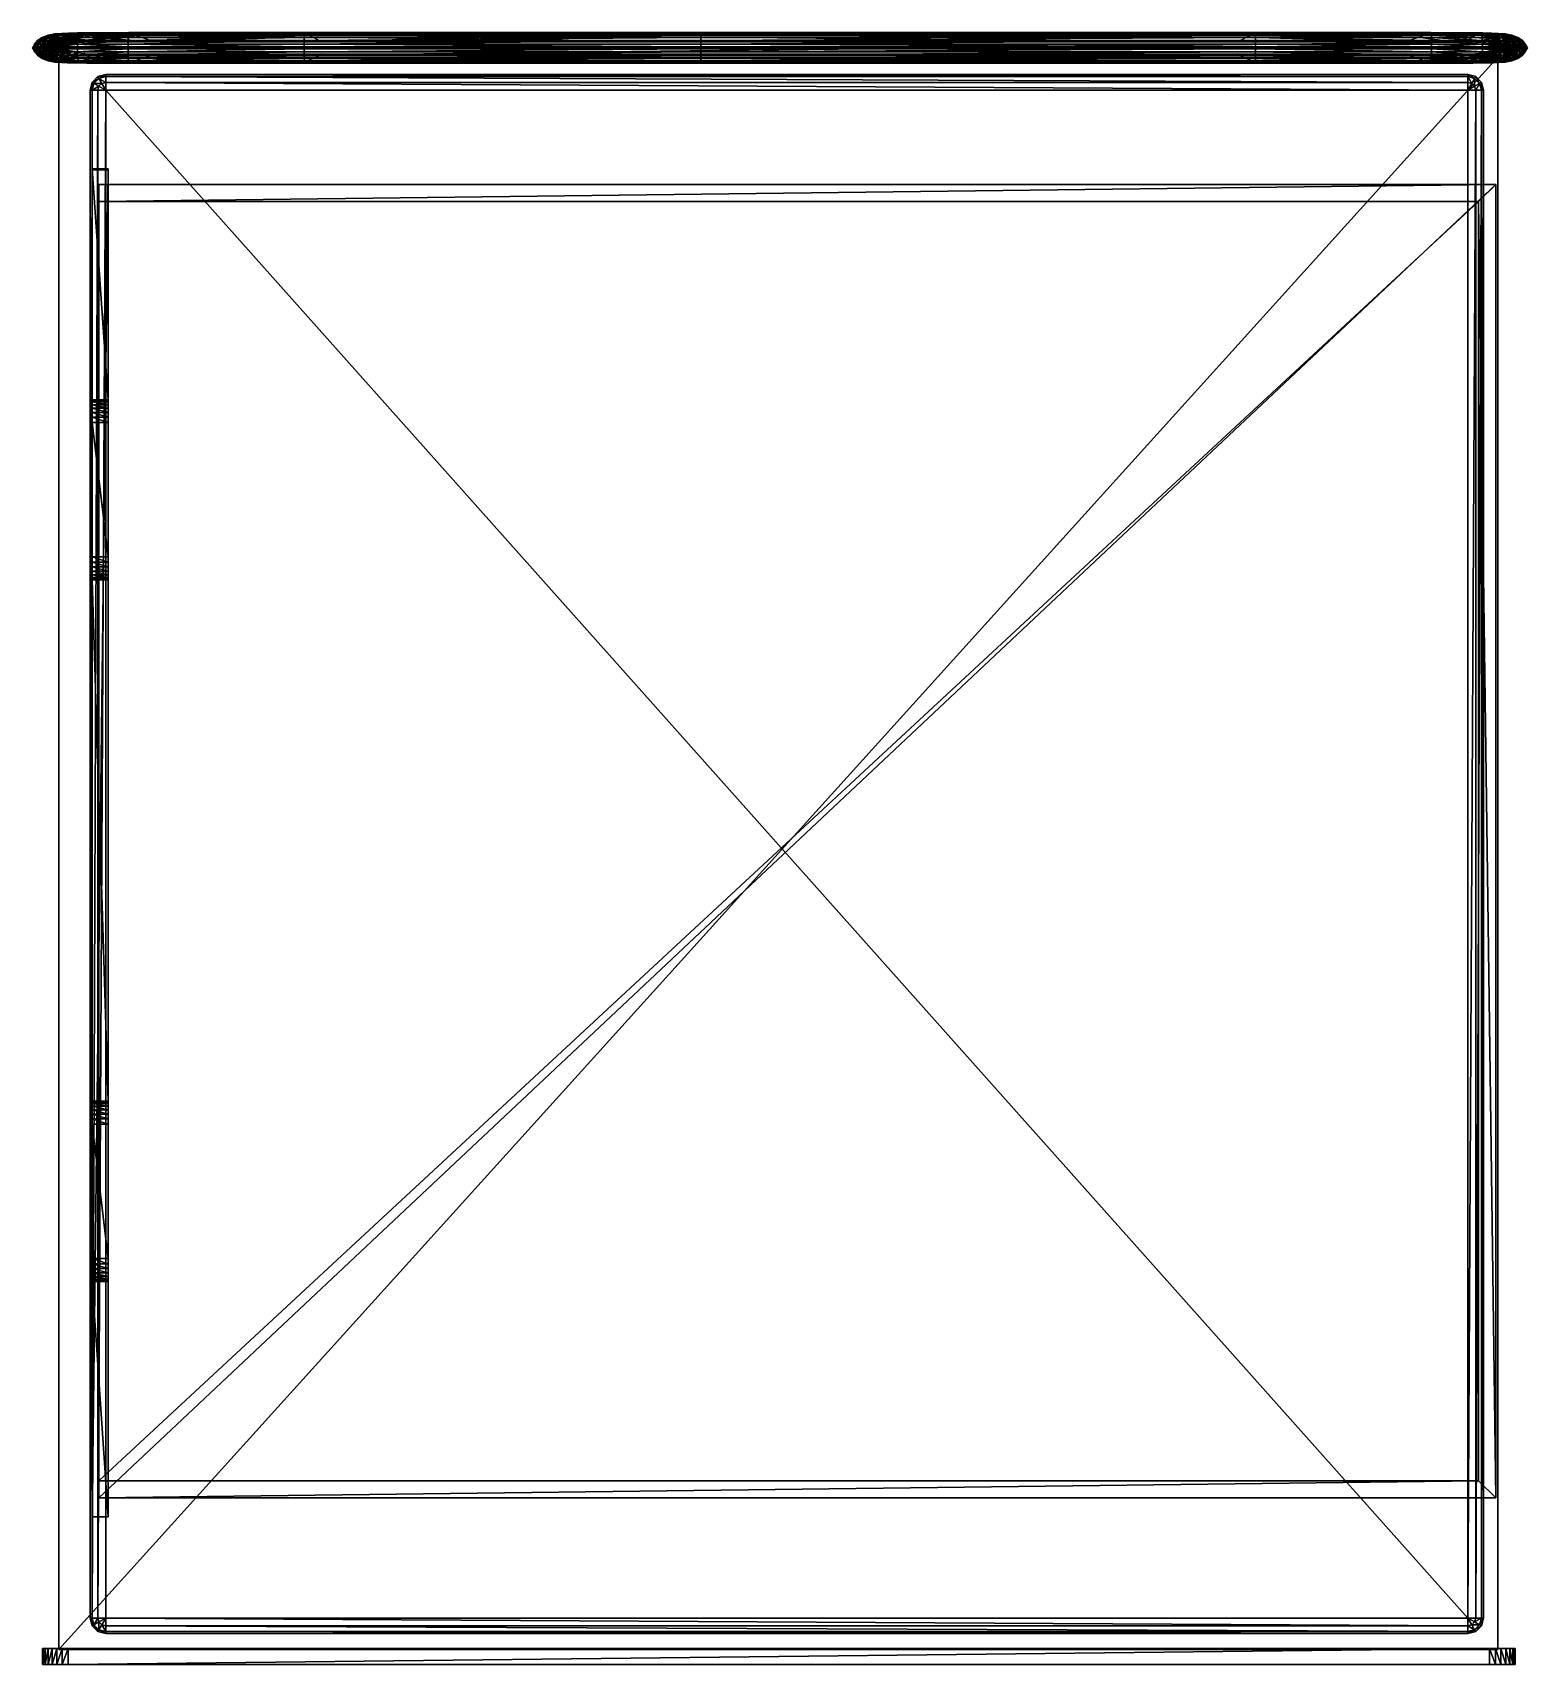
# Model space of a CAD drawing. Header units: centimetres. Extents: x -936 to 937, y -1022 to 1022.
import ezdxf

# ---------------------------------------------------------------- set-up
doc = ezdxf.new("R2010")
doc.units = ezdxf.units.CM
for name, color, linetype, true_color in [('beige', 7, 'Continuous', 0x9ab9e5), ('fabric', 7, 'Continuous', 0x9ab9e5), ('fabric001', 7, 'Continuous', 0x9ab9e5), ('grey', 7, 'Continuous', 0x9ab9e5)]:
    doc.layers.add(name, color=color, linetype=linetype, true_color=true_color)

msp = doc.modelspace()

# ---------------------------------------------------------------- meshes
at = {"layer": 'beige', "color": 234, "true_color": 0xb11b58}
mesh = msp.add_polyface(dxfattribs=at)
corners = [(-891.3, -1002.1, 74.9), (-898.7, -1002.1, 74), (-905.5, -1002.1, 71.6), (-911.5, -1002.1, 67.8), (-916.5, -1002.1, 62.8), (-920.3, -1002.1, 56.8), (-922.8, -1002.1, 50), (-923.6, -1002.1, 42.6), (-891.3, -1022.1, 74.9), (-898.7, -1022.1, 74), (-905.5, -1022.1, 71.6), (-911.5, -1022.1, 67.8), (-916.5, -1022.1, 62.8), (-920.3, -1022.1, 56.8), (-922.8, -1022.1, 50), (-923.6, -1022.1, 42.6), (890, -1002.1, 74.9), (897.4, -1002.1, 74), (897.4, -1022.1, 74), (890, -1022.1, 74.9), (904.2, -1002.1, 71.6), (904.2, -1022.1, 71.6), (910.2, -1002.1, 67.8), (910.2, -1022.1, 67.8), (915.2, -1002.1, 62.8), (915.2, -1022.1, 62.8), (919, -1002.1, 56.8), (919, -1022.1, 56.8), (921.4, -1002.1, 50), (921.4, -1022.1, 50), (922.2, -1002.1, 42.6), (922.2, -1022.1, 42.6), (-923.6, -1002.1, -498.4), (-923.6, -1022.1, -498.4), (922.2, -1002.1, -498.4), (922.2, -1022.1, -498.4), (-891.3, 1010.6, 481.9), (-898.7, 1010.6, 481.1), (-905.5, 1010.6, 478.7), (-911.5, 1010.6, 474.9), (-916.5, 1010.6, 469.9), (-920.3, 1010.6, 463.9), (-922.8, 1010.6, 457.1), (-923.6, 1010.6, 449.7), (-891.3, 990.6, 481.9), (-898.7, 990.6, 481.1), (-905.5, 990.6, 478.7), (-911.5, 990.6, 474.9), (-916.5, 990.6, 469.9), (-920.3, 990.6, 463.9), (-922.8, 990.6, 457.1), (-923.6, 990.6, 449.7), (890, 1010.6, 481.9), (897.4, 1010.6, 481.1), (897.4, 990.6, 481.1), (890, 990.6, 481.9), (904.2, 1010.6, 478.7), (904.2, 990.6, 478.7), (910.2, 1010.6, 474.9), (910.2, 990.6, 474.9), (915.2, 1010.6, 469.9), (915.2, 990.6, 469.9), (919, 1010.6, 463.9), (919, 990.6, 463.9), (921.4, 1010.6, 457.1), (921.4, 990.6, 457.1), (922.2, 1010.6, 449.7), (922.2, 990.6, 449.7), (-923.6, 1010.6, -498.4), (-923.6, 990.6, -498.4), (922.2, 1010.6, -498.4), (922.2, 990.6, -498.4)]
mesh.append_faces([[corners[k] for k in face] for face in [(34, 7, 5), (5, 3, 1), (1, 16, 20), (5, 1, 20), (34, 5, 20), (34, 20, 24), (28, 34, 24), (21, 19, 9), (9, 11, 13), (21, 9, 13), (13, 15, 35), (21, 13, 35), (21, 35, 29), (25, 21, 29), (70, 43, 41), (41, 39, 37), (37, 52, 56), (41, 37, 56), (70, 41, 56), (70, 56, 60), (64, 70, 60), (57, 55, 45), (45, 47, 49), (57, 45, 49), (49, 51, 71), (57, 49, 71), (57, 71, 65), (61, 57, 65)]], dxfattribs={"vtx0": -1, "vtx1": -1, "vtx2": -1, "color": 234})
mesh.append_faces([[corners[k] for k in face] for face in [(26, 28, 24), (27, 25, 29), (62, 64, 60), (63, 61, 65)]], dxfattribs={"vtx1": -1, "color": 234})
mesh.append_faces([[corners[k] for k in face] for face in [(9, 8, 0), (0, 1, 9), (10, 9, 1), (1, 2, 10), (11, 10, 2), (2, 3, 11), (12, 11, 3), (3, 4, 12), (13, 12, 4), (4, 5, 13), (14, 13, 5), (5, 6, 14), (15, 14, 6), (6, 7, 15), (32, 33, 15), (15, 7, 32), (18, 17, 16), (16, 19, 18), (21, 20, 17), (17, 18, 21), (23, 22, 20), (20, 21, 23), (25, 24, 22), (22, 23, 25), (27, 26, 24), (24, 25, 27), (29, 28, 26), (26, 27, 29), (31, 30, 28), (28, 29, 31), (31, 35, 34), (34, 30, 31), (28, 30, 34), (34, 32, 7), (7, 6, 5), (5, 4, 3), (3, 2, 1), (1, 0, 16), (16, 17, 20), (20, 22, 24), (25, 23, 21), (21, 18, 19), (19, 8, 9), (9, 10, 11), (11, 12, 13), (13, 14, 15), (15, 33, 35), (35, 31, 29), (8, 19, 16), (16, 0, 8), (45, 44, 36), (36, 37, 45), (46, 45, 37), (37, 38, 46), (47, 46, 38), (38, 39, 47), (48, 47, 39), (39, 40, 48), (49, 48, 40), (40, 41, 49), (50, 49, 41), (41, 42, 50), (51, 50, 42), (42, 43, 51), (68, 69, 51), (51, 43, 68), (54, 53, 52), (52, 55, 54), (57, 56, 53), (53, 54, 57), (59, 58, 56), (56, 57, 59), (61, 60, 58), (58, 59, 61), (63, 62, 60), (60, 61, 63), (65, 64, 62), (62, 63, 65), (67, 66, 64), (64, 65, 67), (67, 71, 70), (70, 66, 67), (64, 66, 70), (70, 68, 43), (43, 42, 41), (41, 40, 39), (39, 38, 37), (37, 36, 52), (52, 53, 56), (56, 58, 60), (61, 59, 57), (57, 54, 55), (55, 44, 45), (45, 46, 47), (47, 48, 49), (49, 50, 51), (51, 69, 71), (71, 67, 65), (44, 55, 52), (52, 36, 44)]], dxfattribs={"vtx2": -1, "color": 234})
at = {"layer": 'fabric', "color": 234, "true_color": 0xb11b58}
mesh = msp.add_polyface(dxfattribs=at)
corners = [(-868.1, 983.9, 384.3), (-853, 983.9, 419.6), (-890.8, 984.2, 455.2), (-892.8, 984.2, 396.9), (-867.9, 983.9, 334.2), (-892.8, 984.2, 337.7), (-844.8, 984.3, 330.6), (-845, 984.3, 371.6), (-816.1, 987, 479), (-878.7, 987, 478.9), (-878.3, 985.3, 470.7), (-816.1, 985.2, 470.1), (-816.1, 993.7, 492.4), (-879.5, 993.7, 491.9), (-879.1, 989.9, 486.2), (-816.1, 989.9, 486.6), (-816.1, 1001.8, 498), (-879.8, 1001.8, 497.4), (-879.7, 998.2, 495.5), (-816.1, 998.2, 496.1), (-816.1, 1004.2, 498), (-879.8, 1004.2, 497.4), (-879.8, 1003, 498), (-816.1, 1003, 498.6), (-816.1, 1012.3, 492.4), (-879.5, 1012.3, 491.9), (-879.7, 1007.8, 495.5), (-816.1, 1007.8, 496.1), (-816.1, 1019, 479), (-878.7, 1019, 478.9), (-879.1, 1016.1, 486.2), (-816.1, 1016.1, 486.6), (-815.9, 1021.8, 446.7), (-891, 1021.6, 456), (-878.3, 1020.7, 470.7), (-816.1, 1020.8, 470.1), (-811.9, 1020.7, 65.2), (-875.4, 1020.4, 62.9), (-879.6, 1021.8, 124.8), (-815.2, 1022.1, 134), (-879.4, 1021.8, 203.1), (-814, 984.2, 455.7), (-867.8, 983.9, 277.8), (-892.8, 984.2, 273), (-867.6, 983.9, 219.3), (-892.7, 984.2, 203.9), (-844.4, 984.3, 234.7), (-844.6, 984.3, 282.6), (-879.4, 1021.8, 337.5), (-879.6, 1021.8, 399.7), (-815.2, 1022.1, 395.3), (-879.4, 1021.8, 273), (-814.3, 1022.1, 277.9), (-814.6, 1022.1, 333.3), (-867.5, 983.9, 162.7), (-892.7, 984.2, 131.9), (-852.4, 983.9, 121), (-879.5, 985, 64.4), (-833.2, 984.3, 165.4), (-844.2, 984.3, 193.6), (-809.9, 985.3, 58.5), (-862.2, 990, 42.3), (-889.1, 990.6, 42.3), (-879.3, 996.8, 42.3), (-870.8, 996.1, 42.3), (-844.5, 995.7, 42.3), (-862.2, 1016, 42.3), (-889.1, 1015.4, 42.3), (-902.8, 1019.5, 62.1), (-844.5, 1010.3, 42.3), (-870.8, 1009.9, 42.3), (-879.3, 1009.2, 42.3), (-897.8, 1014.1, 42.3)]
mesh.append_faces([[corners[k] for k in face] for face in [(0, 1, 2), (2, 3, 0), (4, 0, 3), (3, 5, 4), (0, 4, 6), (6, 7, 0), (1, 0, 7), (8, 9, 10), (11, 10, 2), (12, 13, 14), (15, 14, 9), (16, 17, 18), (19, 18, 13), (20, 21, 22), (23, 22, 17), (24, 25, 26), (27, 26, 21), (28, 29, 30), (31, 30, 25), (32, 33, 34), (35, 34, 29), (36, 37, 38), (39, 38, 40), (41, 2, 1), (42, 4, 5), (5, 43, 42), (44, 42, 43), (43, 45, 44), (42, 44, 46), (46, 47, 42), (4, 42, 47), (47, 6, 4), (48, 49, 50), (49, 33, 32), (40, 51, 52), (51, 48, 53), (54, 44, 45), (45, 55, 54), (56, 54, 55), (55, 57, 56), (54, 56, 58), (44, 54, 59), (59, 46, 44), (60, 57, 61), (62, 61, 57), (63, 64, 62), (61, 62, 64), (64, 65, 61), (66, 67, 68), (68, 37, 66), (67, 66, 69), (69, 70, 67), (70, 71, 72)]], dxfattribs={"vtx2": -1, "color": 234})
mesh = msp.add_polyface(dxfattribs=at)
corners = [(-845, 984.3, 371.6), (-834.1, 984.3, 399.7), (-853, 983.9, 419.6), (-807.4, 983.9, 107.1), (-852.4, 983.9, 121), (-879.5, 985, 64.4), (-809.9, 985.3, 58.5), (-835, 985.5, 204.4), (-844.2, 984.3, 193.6), (-833.2, 984.3, 165.4), (-833, 986.4, 205), (-833, 986.4, 240.1), (-835.1, 985.5, 239.9), (-844.4, 984.3, 234.7), (-831, 985.5, 365.8), (-833.1, 986.4, 366.5), (-833.1, 986.4, 329.2), (-831, 985.5, 329), (-878.3, 985.3, 470.7), (-816.1, 985.2, 470.1), (-816.1, 987, 479), (-890.8, 984.2, 455.2), (-814, 984.2, 455.7), (-879.1, 989.9, 486.2), (-816.1, 989.9, 486.6), (-816.1, 993.7, 492.4), (-878.7, 987, 478.9), (-879.7, 998.2, 495.5), (-816.1, 998.2, 496.1), (-816.1, 1001.8, 498), (-879.5, 993.7, 491.9), (-879.8, 1003, 498), (-816.1, 1003, 498.6), (-816.1, 1004.2, 498), (-879.8, 1001.8, 497.4), (-879.7, 1007.8, 495.5), (-816.1, 1007.8, 496.1), (-816.1, 1012.3, 492.4), (-879.8, 1004.2, 497.4), (-879.1, 1016.1, 486.2), (-816.1, 1016.1, 486.6), (-816.1, 1019, 479), (-879.5, 1012.3, 491.9), (-878.3, 1020.7, 470.7), (-816.1, 1020.8, 470.1), (-815.9, 1021.8, 446.7), (-878.7, 1019, 478.9), (-879.6, 1021.8, 124.8), (-815.2, 1022.1, 134), (-811.9, 1020.7, 65.2), (-879.4, 1021.8, 203.1), (-814.6, 1022.1, 215.8), (-807.8, 983.9, 431.3), (-835.6, 985.5, 367), (-835.5, 985.5, 329.3), (-826.2, 985.5, 392.5), (-844.8, 984.3, 330.6), (-831, 985.5, 284.2), (-833, 986.4, 284.2), (-831, 985.5, 240.2), (-815.2, 1022.1, 395.3), (-814.6, 1022.1, 333.3), (-879.4, 1021.8, 337.5), (-879.6, 1021.8, 399.7), (-835.3, 985.5, 284.2), (-844.6, 984.3, 282.6), (-814.3, 1022.1, 277.9), (-879.4, 1021.8, 273), (-867.5, 983.9, 162.7), (-831, 985.5, 205.7), (-799.9, 989.7, 42.3), (-862.2, 990, 42.3), (-844.5, 995.7, 42.3), (-799.9, 1016.3, 42.3), (-862.2, 1016, 42.3), (-875.4, 1020.4, 62.9)]
mesh.append_faces([[corners[k] for k in face] for face in [(0, 1, 2), (3, 4, 5), (5, 6, 3), (7, 8, 9), (7, 10, 11), (11, 12, 7), (8, 7, 12), (12, 13, 8), (14, 15, 16), (16, 17, 14), (18, 19, 20), (21, 22, 19), (23, 24, 25), (26, 20, 24), (27, 28, 29), (30, 25, 28), (31, 32, 33), (34, 29, 32), (35, 36, 37), (38, 33, 36), (39, 40, 41), (42, 37, 40), (43, 44, 45), (46, 41, 44), (47, 48, 49), (50, 51, 48), (52, 2, 1), (53, 54, 16), (16, 15, 53), (53, 55, 1), (1, 0, 53), (54, 53, 0), (0, 56, 54), (57, 17, 16), (16, 58, 57), (59, 57, 58), (58, 11, 59), (60, 61, 62), (45, 60, 63), (64, 12, 11), (11, 58, 64), (54, 64, 58), (58, 16, 54), (64, 54, 56), (56, 65, 64), (12, 64, 65), (65, 13, 12), (66, 51, 50), (61, 66, 67), (9, 8, 68), (11, 10, 69), (70, 71, 72), (73, 74, 75)]], dxfattribs={"vtx2": -1, "color": 234})
mesh = msp.add_polyface(dxfattribs=at)
corners = [(-744, 983.9, 324.7), (-744, 983.9, 311.5), (-576, 983.9, 311.5), (-744.3, 984.3, 329.6), (-576, 983.9, 324.7), (-600.2, 983.9, 107.1), (-807.4, 983.9, 107.1), (-809.9, 985.3, 58.5), (-603.4, 984.3, 156), (-800.6, 984.3, 156), (-771.3, 983.9, 366), (-753.5, 984.3, 342.3), (-580.2, 984.3, 342.3), (-789.1, 984.3, 389.9), (-590.3, 983.9, 366), (-745, 985.5, 238.2), (-745.9, 986.4, 237.2), (-576.5, 986.4, 237.2), (-744.3, 984.3, 240.3), (-576.3, 985.5, 238.2), (-798.1, 985.5, 401), (-796.8, 986.4, 400), (-604.1, 986.4, 400), (-801.2, 984.3, 409.1), (-604.4, 985.5, 401), (-603.5, 984.3, 409.1), (-795.7, 985.5, 175.9), (-796.7, 986.4, 174.6), (-604.1, 986.4, 174.6), (-789.1, 984.3, 184.1), (-603.8, 985.5, 175.9), (-746.9, 985.5, 333.8), (-745.9, 986.4, 332.8), (-576.5, 986.4, 332.8), (-576.7, 985.5, 333.8), (-595.8, 985.2, 470.1), (-816.1, 985.2, 470.1), (-814, 984.2, 455.7), (-595.8, 998.2, 496.1), (-816.1, 998.2, 496.1), (-816.1, 993.7, 492.4), (-595.8, 1004.2, 498), (-816.1, 1004.2, 498), (-816.1, 1003, 498.6), (-595.8, 1003, 498.6), (-816.1, 1001.8, 498), (-595.8, 1012.3, 492.4), (-816.1, 1012.3, 492.4), (-816.1, 1007.8, 496.1), (-595.8, 1007.8, 496.1), (-595.8, 1019, 479), (-816.1, 1019, 479), (-816.1, 1016.1, 486.6), (-595.8, 1016.1, 486.6), (-595.6, 1021.8, 445.6), (-815.9, 1021.8, 446.7), (-816.1, 1020.8, 470.1), (-595.8, 1020.8, 470.1), (-592.7, 1020.7, 67.5), (-811.9, 1020.7, 65.2), (-815.2, 1022.1, 134), (-594.7, 1022.1, 143.2), (-814.6, 1022.1, 215.8), (-597, 984.2, 455.7), (-807.8, 983.9, 431.3), (-600.3, 983.9, 431.3), (-580.2, 984.3, 228.3), (-753.5, 984.3, 228.3), (-771.3, 983.9, 206.3), (-590.3, 983.9, 206.3), (-745, 985.5, 331.9), (-576.3, 985.5, 331.9), (-797.7, 985.5, 173.2), (-604.3, 985.5, 173.2), (-746.9, 985.5, 236.3), (-576.7, 985.5, 236.3), (-795.7, 985.5, 398.7), (-603.8, 985.5, 398.7), (-744, 983.9, 284.4), (-744, 983.9, 257.4), (-576, 983.9, 257.4), (-576, 983.9, 284.4), (-815.2, 1022.1, 395.3), (-814.6, 1022.1, 333.3), (-594.7, 1022.1, 391), (-814.3, 1022.1, 277.9), (-593.9, 1022.1, 329.1), (-593.6, 1022.1, 282.8), (-744, 983.9, 244.7), (-576.1, 984.3, 240.3), (-576, 983.9, 244.7), (-594.1, 985.3, 58.5), (-799.9, 989.7, 42.3), (-584.6, 989.7, 42.3), (-783.7, 995.6, 42.3), (-584.6, 1016.3, 42.3), (-799.9, 1016.3, 42.3), (-573.3, 1010.4, 42.3), (-783.7, 1010.4, 42.3)]
mesh.append_faces([[corners[k] for k in face] for face in [(0, 1, 2), (3, 0, 4), (5, 6, 7), (6, 5, 8), (8, 9, 6), (10, 11, 12), (13, 10, 14), (15, 16, 17), (18, 15, 19), (20, 21, 22), (23, 20, 24), (24, 25, 23), (26, 27, 28), (29, 26, 30), (31, 32, 33), (11, 31, 34), (35, 36, 37), (38, 39, 40), (41, 42, 43), (44, 43, 45), (46, 47, 48), (49, 48, 42), (50, 51, 52), (53, 52, 47), (54, 55, 56), (57, 56, 51), (58, 59, 60), (61, 60, 62), (63, 37, 64), (65, 64, 23), (66, 67, 68), (69, 68, 29), (33, 32, 70), (71, 70, 3), (28, 27, 72), (73, 72, 9), (9, 8, 73), (17, 16, 74), (75, 74, 67), (22, 21, 76), (77, 76, 13), (78, 79, 80), (1, 78, 81), (82, 55, 54), (83, 82, 84), (85, 83, 86), (62, 85, 87), (88, 18, 89), (79, 88, 90), (91, 7, 92), (93, 92, 94), (95, 96, 59), (97, 98, 96)]], dxfattribs={"vtx2": -1, "color": 234})
mesh = msp.add_polyface(dxfattribs=at)
corners = [(-576, 983.9, 311.5), (-576, 983.9, 324.7), (-744, 983.9, 324.7), (-576.1, 984.3, 329.6), (-744.3, 984.3, 329.6), (-809.9, 985.3, 58.5), (-594.1, 985.3, 58.5), (-600.2, 983.9, 107.1), (-580.2, 984.3, 342.3), (-590.3, 983.9, 366), (-771.3, 983.9, 366), (-600.3, 984.3, 389.9), (-789.1, 984.3, 389.9), (-576.5, 986.4, 237.2), (-576.3, 985.5, 238.2), (-745, 985.5, 238.2), (-576.1, 984.3, 240.3), (-744.3, 984.3, 240.3), (-604.1, 986.4, 400), (-604.4, 985.5, 401), (-798.1, 985.5, 401), (-604.1, 986.4, 174.6), (-603.8, 985.5, 175.9), (-795.7, 985.5, 175.9), (-600.3, 984.3, 184.1), (-789.1, 984.3, 184.1), (-576.5, 986.4, 332.8), (-576.7, 985.5, 333.8), (-746.9, 985.5, 333.8), (-753.5, 984.3, 342.3), (-816.1, 985.2, 470.1), (-595.8, 985.2, 470.1), (-595.8, 987, 479), (-814, 984.2, 455.7), (-597, 984.2, 455.7), (-816.1, 989.9, 486.6), (-595.8, 989.9, 486.6), (-595.8, 993.7, 492.4), (-816.1, 987, 479), (-816.1, 998.2, 496.1), (-595.8, 998.2, 496.1), (-595.8, 1001.8, 498), (-816.1, 993.7, 492.4), (-816.1, 1003, 498.6), (-595.8, 1003, 498.6), (-595.8, 1004.2, 498), (-816.1, 1001.8, 498), (-816.1, 1007.8, 496.1), (-595.8, 1007.8, 496.1), (-595.8, 1012.3, 492.4), (-816.1, 1004.2, 498), (-816.1, 1016.1, 486.6), (-595.8, 1016.1, 486.6), (-595.8, 1019, 479), (-816.1, 1012.3, 492.4), (-816.1, 1020.8, 470.1), (-595.8, 1020.8, 470.1), (-595.6, 1021.8, 445.6), (-816.1, 1019, 479), (-815.2, 1022.1, 134), (-594.7, 1022.1, 143.2), (-592.7, 1020.7, 67.5), (-814.6, 1022.1, 215.8), (-593.9, 1022.1, 228.6), (-807.8, 983.9, 431.3), (-600.3, 983.9, 431.3), (-801.2, 984.3, 409.1), (-603.5, 984.3, 409.1), (-771.3, 983.9, 206.3), (-590.3, 983.9, 206.3), (-580.2, 984.3, 228.3), (-745, 985.5, 331.9), (-576.3, 985.5, 331.9), (-797.7, 985.5, 173.2), (-604.3, 985.5, 173.2), (-98.5, 985.5, 401), (-746.9, 985.5, 236.3), (-576.7, 985.5, 236.3), (-753.5, 984.3, 228.3), (-795.7, 985.5, 398.7), (-603.8, 985.5, 398.7), (-98.5, 986.4, 174.6), (-576, 983.9, 257.4), (-576, 983.9, 284.4), (-744, 983.9, 284.4), (-744, 983.9, 311.5), (-594.7, 1022.1, 391), (-815.2, 1022.1, 395.3), (-593.9, 1022.1, 329.1), (-814.6, 1022.1, 333.3), (-593.6, 1022.1, 282.8), (-814.3, 1022.1, 277.9), (-576, 983.9, 244.7), (-744, 983.9, 244.7), (-744, 983.9, 257.4), (-799.9, 989.7, 42.3), (-584.6, 989.7, 42.3), (-783.7, 995.6, 42.3), (-573.3, 995.6, 42.3), (-811.9, 1020.7, 65.2), (-584.6, 1016.3, 42.3), (-799.9, 1016.3, 42.3), (-573.3, 1010.4, 42.3)]
mesh.append_faces([[corners[k] for k in face] for face in [(0, 1, 2), (1, 3, 4), (5, 6, 7), (8, 9, 10), (9, 11, 12), (13, 14, 15), (14, 16, 17), (18, 19, 20), (21, 22, 23), (22, 24, 25), (26, 27, 28), (27, 8, 29), (30, 31, 32), (33, 34, 31), (35, 36, 37), (38, 32, 36), (39, 40, 41), (42, 37, 40), (43, 44, 45), (46, 41, 44), (47, 48, 49), (50, 45, 48), (51, 52, 53), (54, 49, 52), (55, 56, 57), (58, 53, 56), (59, 60, 61), (62, 63, 60), (64, 65, 34), (66, 67, 65), (68, 69, 70), (25, 24, 69), (71, 72, 26), (4, 3, 72), (73, 74, 21), (75, 19, 18), (76, 77, 13), (78, 70, 77), (79, 80, 18), (12, 11, 80), (81, 21, 74), (82, 83, 84), (83, 0, 85), (57, 86, 87), (86, 88, 89), (88, 90, 91), (90, 63, 62), (16, 92, 93), (92, 82, 94), (95, 96, 6), (97, 98, 96), (99, 61, 100), (101, 100, 102)]], dxfattribs={"vtx2": -1, "color": 234})
mesh = msp.add_polyface(dxfattribs=at)
corners = [(-98.5, 983.9, 244.7), (-576, 983.9, 244.7), (-576.1, 984.3, 240.3), (-98.5, 983.9, 257.4), (-576, 983.9, 257.4), (-98.5, 983.9, 107.1), (-600.2, 983.9, 107.1), (-594.1, 985.3, 58.5), (-98.5, 984.3, 156), (-603.4, 984.3, 156), (-98.5, 983.9, 366), (-590.3, 983.9, 366), (-580.2, 984.3, 342.3), (-98.5, 984.3, 389.9), (-600.3, 984.3, 389.9), (-98.5, 985.5, 238.2), (-576.3, 985.5, 238.2), (-576.5, 986.4, 237.2), (-98.5, 984.3, 240.3), (-604.4, 985.5, 401), (-98.5, 985.5, 401), (-98.5, 984.3, 409.1), (-603.5, 984.3, 409.1), (-98.5, 985.5, 175.9), (-603.8, 985.5, 175.9), (-604.1, 986.4, 174.6), (-98.5, 984.3, 184.1), (-600.3, 984.3, 184.1), (-98.5, 985.5, 333.8), (-576.7, 985.5, 333.8), (-576.5, 986.4, 332.8), (-98.5, 984.3, 342.3), (-98.5, 987, 479), (-595.8, 987, 479), (-595.8, 985.2, 470.1), (-98.5, 985.2, 470.1), (-597, 984.2, 455.7), (-98.5, 993.7, 492.4), (-595.8, 993.7, 492.4), (-595.8, 989.9, 486.6), (-98.5, 989.9, 486.6), (-98.5, 1001.8, 498), (-595.8, 1001.8, 498), (-595.8, 998.2, 496.1), (-98.5, 998.2, 496.1), (-98.5, 1004.2, 498), (-595.8, 1004.2, 498), (-595.8, 1003, 498.6), (-98.5, 1003, 498.6), (-98.5, 1012.3, 492.4), (-595.8, 1012.3, 492.4), (-595.8, 1007.8, 496.1), (-98.5, 1007.8, 496.1), (-98.5, 1019, 479), (-595.8, 1019, 479), (-595.8, 1016.1, 486.6), (-98.5, 1016.1, 486.6), (-98.5, 1021.8, 445.3), (-595.6, 1021.8, 445.6), (-595.8, 1020.8, 470.1), (-98.5, 1020.8, 470.1), (-98.5, 1020.7, 68.3), (-592.7, 1020.7, 67.5), (-594.7, 1022.1, 143.2), (-98.5, 1022.1, 146.3), (-593.9, 1022.1, 228.6), (-98.5, 984.2, 455.7), (-600.3, 983.9, 431.3), (-98.5, 983.9, 431.3), (-98.5, 984.3, 228.3), (-580.2, 984.3, 228.3), (-590.3, 983.9, 206.3), (-98.5, 983.9, 206.3), (-98.5, 986.4, 332.8), (-576.3, 985.5, 331.9), (-98.5, 985.5, 331.9), (-576.1, 984.3, 329.6), (-98.5, 985.5, 173.2), (-604.3, 985.5, 173.2), (-98.5, 986.4, 237.2), (-576.7, 985.5, 236.3), (-98.5, 985.5, 236.3), (-98.5, 986.4, 400), (-604.1, 986.4, 400), (-603.8, 985.5, 398.7), (-98.5, 985.5, 398.7), (-576, 983.9, 324.7), (-98.5, 983.9, 324.7), (-576, 983.9, 311.5), (-98.5, 983.9, 311.5), (-593.9, 1022.1, 329.1), (-594.7, 1022.1, 391), (-98.5, 1022.1, 389.6), (-576, 983.9, 284.4), (-98.5, 983.9, 284.4), (-593.6, 1022.1, 282.8), (-98.5, 1022.1, 284.4), (-98.5, 1022.1, 327.7), (-98.5, 985.3, 58.5), (-584.6, 989.7, 42.3), (-98.5, 989.7, 42.3), (-573.3, 995.6, 42.3), (-98.5, 1016.3, 42.3), (-584.6, 1016.3, 42.3), (-98.5, 1010.4, 42.3), (-573.3, 1010.4, 42.3)]
mesh.append_faces([[corners[k] for k in face] for face in [(0, 1, 2), (3, 4, 1), (5, 6, 7), (8, 9, 6), (10, 11, 12), (13, 14, 11), (15, 16, 17), (18, 2, 16), (19, 20, 21), (21, 22, 19), (23, 24, 25), (26, 27, 24), (28, 29, 30), (31, 12, 29), (32, 33, 34), (35, 34, 36), (37, 38, 39), (40, 39, 33), (41, 42, 43), (44, 43, 38), (45, 46, 47), (48, 47, 42), (49, 50, 51), (52, 51, 46), (53, 54, 55), (56, 55, 50), (57, 58, 59), (60, 59, 54), (61, 62, 63), (64, 63, 65), (66, 36, 67), (68, 67, 22), (69, 70, 71), (72, 71, 27), (73, 30, 74), (75, 74, 76), (77, 78, 9), (79, 17, 80), (81, 80, 70), (82, 83, 84), (85, 84, 14), (76, 86, 87), (86, 88, 89), (90, 91, 92), (91, 58, 57), (88, 93, 94), (93, 4, 3), (65, 95, 96), (95, 90, 97), (98, 7, 99), (100, 99, 101), (102, 103, 62), (104, 105, 103)]], dxfattribs={"vtx2": -1, "color": 234})
mesh = msp.add_polyface(dxfattribs=at)
corners = [(-576.1, 984.3, 240.3), (-98.5, 984.3, 240.3), (-98.5, 983.9, 244.7), (-576, 983.9, 244.7), (-98.5, 983.9, 257.4), (-594.1, 985.3, 58.5), (-98.5, 985.3, 58.5), (-98.5, 983.9, 107.1), (-600.2, 983.9, 107.1), (-98.5, 984.3, 156), (-580.2, 984.3, 342.3), (-98.5, 984.3, 342.3), (-98.5, 983.9, 366), (-590.3, 983.9, 366), (-98.5, 984.3, 389.9), (-576.5, 986.4, 237.2), (-98.5, 986.4, 237.2), (-98.5, 985.5, 238.2), (-576.3, 985.5, 238.2), (-604.1, 986.4, 400), (-98.5, 986.4, 400), (-98.5, 985.5, 401), (-604.1, 986.4, 174.6), (-98.5, 986.4, 174.6), (-98.5, 985.5, 175.9), (-603.8, 985.5, 175.9), (-98.5, 984.3, 184.1), (-576.5, 986.4, 332.8), (-98.5, 986.4, 332.8), (-98.5, 985.5, 333.8), (-576.7, 985.5, 333.8), (-595.8, 985.2, 470.1), (-98.5, 985.2, 470.1), (-98.5, 987, 479), (-597, 984.2, 455.7), (-98.5, 984.2, 455.7), (-595.8, 989.9, 486.6), (-98.5, 989.9, 486.6), (-98.5, 993.7, 492.4), (-595.8, 987, 479), (-595.8, 998.2, 496.1), (-98.5, 998.2, 496.1), (-98.5, 1001.8, 498), (-595.8, 993.7, 492.4), (-595.8, 1003, 498.6), (-98.5, 1003, 498.6), (-98.5, 1004.2, 498), (-595.8, 1001.8, 498), (-595.8, 1007.8, 496.1), (-98.5, 1007.8, 496.1), (-98.5, 1012.3, 492.4), (-595.8, 1004.2, 498), (-595.8, 1016.1, 486.6), (-98.5, 1016.1, 486.6), (-98.5, 1019, 479), (-595.8, 1012.3, 492.4), (-595.8, 1020.8, 470.1), (-98.5, 1020.8, 470.1), (-98.5, 1021.8, 445.3), (-595.8, 1019, 479), (-594.7, 1022.1, 143.2), (-98.5, 1022.1, 146.3), (-98.5, 1020.7, 68.3), (-593.9, 1022.1, 228.6), (-98.5, 1022.1, 232.8), (-600.3, 983.9, 431.3), (-98.5, 983.9, 431.3), (-603.5, 984.3, 409.1), (-98.5, 984.3, 409.1), (-590.3, 983.9, 206.3), (-98.5, 983.9, 206.3), (-98.5, 984.3, 228.3), (-600.3, 984.3, 184.1), (-576.3, 985.5, 331.9), (-98.5, 985.5, 331.9), (-576.1, 984.3, 329.6), (-98.5, 984.3, 329.6), (-604.3, 985.5, 173.2), (-98.5, 985.5, 173.2), (-603.4, 984.3, 156), (-576.7, 985.5, 236.3), (-98.5, 985.5, 236.3), (-580.2, 984.3, 228.3), (-603.8, 985.5, 398.7), (-98.5, 985.5, 398.7), (-600.3, 984.3, 389.9), (-98.5, 983.9, 324.7), (-98.5, 983.9, 311.5), (-576, 983.9, 324.7), (-98.5, 1022.1, 389.6), (-98.5, 1022.1, 327.7), (-593.9, 1022.1, 329.1), (-594.7, 1022.1, 391), (-98.5, 983.9, 284.4), (-576, 983.9, 311.5), (-576, 983.9, 284.4), (-98.5, 1022.1, 284.4), (-593.6, 1022.1, 282.8), (-584.6, 989.7, 42.3), (-98.5, 989.7, 42.3), (-573.3, 995.6, 42.3), (-98.5, 995.6, 42.3), (-592.7, 1020.7, 67.5), (-98.5, 1016.3, 42.3), (-584.6, 1016.3, 42.3), (-98.5, 1010.4, 42.3)]
mesh.append_faces([[corners[k] for k in face] for face in [(0, 1, 2), (3, 2, 4), (5, 6, 7), (8, 7, 9), (10, 11, 12), (13, 12, 14), (15, 16, 17), (18, 17, 1), (19, 20, 21), (22, 23, 24), (25, 24, 26), (27, 28, 29), (30, 29, 11), (31, 32, 33), (34, 35, 32), (36, 37, 38), (39, 33, 37), (40, 41, 42), (43, 38, 41), (44, 45, 46), (47, 42, 45), (48, 49, 50), (51, 46, 49), (52, 53, 54), (55, 50, 53), (56, 57, 58), (59, 54, 57), (60, 61, 62), (63, 64, 61), (65, 66, 35), (67, 68, 66), (69, 70, 71), (72, 26, 70), (73, 74, 28), (75, 76, 74), (77, 78, 23), (79, 9, 78), (80, 81, 16), (82, 71, 81), (83, 84, 20), (85, 14, 84), (86, 76, 75), (87, 86, 88), (89, 90, 91), (58, 89, 92), (93, 87, 94), (4, 93, 95), (96, 64, 63), (90, 96, 97), (98, 99, 6), (100, 101, 99), (102, 62, 103), (104, 103, 105)]], dxfattribs={"vtx2": -1, "color": 234})
mesh = msp.add_polyface(dxfattribs=at)
corners = [(577, 983.9, 244.7), (-98.5, 983.9, 244.7), (-98.5, 984.3, 240.3), (577, 983.9, 257.4), (-98.5, 983.9, 257.4), (601.1, 983.9, 107.1), (-98.5, 983.9, 107.1), (-98.5, 985.3, 58.5), (604.3, 984.3, 156), (-98.5, 984.3, 156), (591.2, 983.9, 366), (-98.5, 983.9, 366), (-98.5, 984.3, 342.3), (601.2, 984.3, 389.9), (-98.5, 984.3, 389.9), (577.2, 985.5, 238.2), (-98.5, 985.5, 238.2), (-98.5, 986.4, 237.2), (577, 984.3, 240.3), (604.5, 984.3, 409.1), (-98.5, 984.3, 409.1), (-98.5, 985.5, 401), (604.7, 985.5, 175.9), (-98.5, 985.5, 175.9), (-98.5, 986.4, 174.6), (601.2, 984.3, 184.1), (-98.5, 984.3, 184.1), (577.7, 985.5, 333.8), (-98.5, 985.5, 333.8), (-98.5, 986.4, 332.8), (581.2, 984.3, 342.3), (596.8, 987, 479), (-98.5, 987, 479), (-98.5, 985.2, 470.1), (596.8, 985.2, 470.1), (-98.5, 984.2, 455.7), (596.8, 993.7, 492.4), (-98.5, 993.7, 492.4), (-98.5, 989.9, 486.6), (596.8, 989.9, 486.6), (596.8, 1001.8, 498), (-98.5, 1001.8, 498), (-98.5, 998.2, 496.1), (596.8, 998.2, 496.1), (596.8, 1004.2, 498), (-98.5, 1004.2, 498), (-98.5, 1003, 498.6), (596.8, 1003, 498.6), (596.8, 1012.3, 492.4), (-98.5, 1012.3, 492.4), (-98.5, 1007.8, 496.1), (596.8, 1007.8, 496.1), (596.8, 1019, 479), (-98.5, 1019, 479), (-98.5, 1016.1, 486.6), (596.8, 1016.1, 486.6), (596.5, 1021.8, 445.6), (-98.5, 1021.8, 445.3), (-98.5, 1020.8, 470.1), (596.8, 1020.8, 470.1), (593.7, 1020.7, 67.5), (-98.5, 1020.7, 68.3), (-98.5, 1022.1, 146.3), (595.7, 1022.1, 143.2), (-98.5, 1022.1, 232.8), (597.9, 984.2, 455.7), (-98.5, 983.9, 431.3), (601.2, 983.9, 431.3), (581.2, 984.3, 228.3), (-98.5, 984.3, 228.3), (-98.5, 983.9, 206.3), (591.2, 983.9, 206.3), (577.4, 986.4, 332.8), (-98.5, 985.5, 331.9), (577.2, 985.5, 331.9), (-98.5, 984.3, 329.6), (605, 986.4, 174.6), (-98.5, 985.5, 173.2), (605.2, 985.5, 173.2), (577.4, 986.4, 237.2), (-98.5, 985.5, 236.3), (577.7, 985.5, 236.3), (605, 986.4, 400), (-98.5, 986.4, 400), (-98.5, 985.5, 398.7), (604.7, 985.5, 398.7), (-98.5, 983.9, 324.7), (-98.5, 983.9, 311.5), (577, 983.9, 311.5), (577, 983.9, 324.7), (-98.5, 1022.1, 389.6), (-98.5, 1022.1, 327.7), (595.7, 1022.1, 391), (-98.5, 983.9, 284.4), (577, 983.9, 284.4), (-98.5, 1022.1, 284.4), (594.8, 1022.1, 329.1), (594.5, 1022.1, 282.8), (595.1, 985.3, 58.5), (-98.5, 989.7, 42.3), (585.5, 989.7, 42.3), (-98.5, 995.6, 42.3), (585.5, 1016.3, 42.3), (-98.5, 1016.3, 42.3), (574.3, 1010.4, 42.3), (-98.5, 1010.4, 42.3)]
mesh.append_faces([[corners[k] for k in face] for face in [(0, 1, 2), (3, 4, 1), (5, 6, 7), (8, 9, 6), (10, 11, 12), (13, 14, 11), (15, 16, 17), (18, 2, 16), (19, 20, 21), (22, 23, 24), (25, 26, 23), (27, 28, 29), (30, 12, 28), (31, 32, 33), (34, 33, 35), (36, 37, 38), (39, 38, 32), (40, 41, 42), (43, 42, 37), (44, 45, 46), (47, 46, 41), (48, 49, 50), (51, 50, 45), (52, 53, 54), (55, 54, 49), (56, 57, 58), (59, 58, 53), (60, 61, 62), (63, 62, 64), (65, 35, 66), (67, 66, 20), (68, 69, 70), (71, 70, 26), (72, 29, 73), (74, 73, 75), (76, 24, 77), (78, 77, 9), (79, 17, 80), (81, 80, 69), (82, 83, 84), (85, 84, 14), (86, 87, 88), (75, 86, 89), (90, 57, 56), (91, 90, 92), (93, 4, 3), (87, 93, 94), (95, 91, 96), (64, 95, 97), (98, 7, 99), (100, 99, 101), (102, 103, 61), (104, 105, 103)]], dxfattribs={"vtx2": -1, "color": 234})
mesh = msp.add_polyface(dxfattribs=at)
corners = [(-98.5, 984.3, 240.3), (577, 984.3, 240.3), (577, 983.9, 244.7), (-98.5, 983.9, 244.7), (577, 983.9, 257.4), (-98.5, 985.3, 58.5), (595.1, 985.3, 58.5), (601.1, 983.9, 107.1), (-98.5, 983.9, 107.1), (604.3, 984.3, 156), (-98.5, 984.3, 342.3), (581.2, 984.3, 342.3), (591.2, 983.9, 366), (-98.5, 983.9, 366), (601.2, 984.3, 389.9), (-98.5, 986.4, 237.2), (577.4, 986.4, 237.2), (577.2, 985.5, 238.2), (-98.5, 985.5, 238.2), (605.3, 985.5, 401), (-98.5, 985.5, 401), (-98.5, 986.4, 400), (604.5, 984.3, 409.1), (-98.5, 986.4, 174.6), (605, 986.4, 174.6), (604.7, 985.5, 175.9), (-98.5, 985.5, 175.9), (601.2, 984.3, 184.1), (-98.5, 986.4, 332.8), (577.4, 986.4, 332.8), (577.7, 985.5, 333.8), (-98.5, 985.5, 333.8), (-98.5, 985.2, 470.1), (596.8, 985.2, 470.1), (596.8, 987, 479), (-98.5, 984.2, 455.7), (597.9, 984.2, 455.7), (-98.5, 989.9, 486.6), (596.8, 989.9, 486.6), (596.8, 993.7, 492.4), (-98.5, 987, 479), (-98.5, 998.2, 496.1), (596.8, 998.2, 496.1), (596.8, 1001.8, 498), (-98.5, 993.7, 492.4), (-98.5, 1003, 498.6), (596.8, 1003, 498.6), (596.8, 1004.2, 498), (-98.5, 1001.8, 498), (-98.5, 1007.8, 496.1), (596.8, 1007.8, 496.1), (596.8, 1012.3, 492.4), (-98.5, 1004.2, 498), (-98.5, 1016.1, 486.6), (596.8, 1016.1, 486.6), (596.8, 1019, 479), (-98.5, 1012.3, 492.4), (-98.5, 1020.8, 470.1), (596.8, 1020.8, 470.1), (596.5, 1021.8, 445.6), (-98.5, 1019, 479), (-98.5, 1022.1, 146.3), (595.7, 1022.1, 143.2), (593.7, 1020.7, 67.5), (-98.5, 1022.1, 232.8), (594.8, 1022.1, 228.6), (-98.5, 983.9, 431.3), (601.2, 983.9, 431.3), (-98.5, 984.3, 409.1), (-98.5, 983.9, 206.3), (591.2, 983.9, 206.3), (581.2, 984.3, 228.3), (-98.5, 984.3, 184.1), (-98.5, 985.5, 331.9), (577.2, 985.5, 331.9), (-98.5, 984.3, 329.6), (577, 984.3, 329.6), (-98.5, 984.3, 156), (605.2, 985.5, 173.2), (-98.5, 985.5, 236.3), (577.7, 985.5, 236.3), (-98.5, 984.3, 228.3), (-98.5, 985.5, 398.7), (604.7, 985.5, 398.7), (605, 986.4, 400), (-98.5, 984.3, 389.9), (577, 983.9, 311.5), (577, 983.9, 324.7), (-98.5, 983.9, 324.7), (595.7, 1022.1, 391), (-98.5, 1022.1, 389.6), (594.8, 1022.1, 329.1), (-98.5, 1022.1, 327.7), (577, 983.9, 284.4), (-98.5, 983.9, 284.4), (-98.5, 983.9, 311.5), (594.5, 1022.1, 282.8), (-98.5, 1022.1, 284.4), (-98.5, 989.7, 42.3), (585.5, 989.7, 42.3), (-98.5, 995.6, 42.3), (574.3, 995.6, 42.3), (-98.5, 1020.7, 68.3), (585.5, 1016.3, 42.3), (-98.5, 1016.3, 42.3), (574.3, 1010.4, 42.3)]
mesh.append_faces([[corners[k] for k in face] for face in [(0, 1, 2), (3, 2, 4), (5, 6, 7), (8, 7, 9), (10, 11, 12), (13, 12, 14), (15, 16, 17), (18, 17, 1), (19, 20, 21), (20, 19, 22), (23, 24, 25), (26, 25, 27), (28, 29, 30), (31, 30, 11), (32, 33, 34), (35, 36, 33), (37, 38, 39), (40, 34, 38), (41, 42, 43), (44, 39, 42), (45, 46, 47), (48, 43, 46), (49, 50, 51), (52, 47, 50), (53, 54, 55), (56, 51, 54), (57, 58, 59), (60, 55, 58), (61, 62, 63), (64, 65, 62), (66, 67, 36), (68, 22, 67), (69, 70, 71), (72, 27, 70), (73, 74, 29), (75, 76, 74), (77, 9, 78), (79, 80, 16), (81, 71, 80), (82, 83, 84), (85, 14, 83), (86, 87, 88), (87, 76, 75), (59, 89, 90), (89, 91, 92), (4, 93, 94), (93, 86, 95), (91, 96, 97), (96, 65, 64), (98, 99, 6), (100, 101, 99), (102, 63, 103), (104, 103, 105)]], dxfattribs={"vtx2": -1, "color": 234})
mesh = msp.add_polyface(dxfattribs=at)
corners = [(596.8, 987, 479), (596.8, 985.2, 470.1), (817.3, 985.2, 470.1), (597.9, 984.2, 455.7), (815.2, 984.2, 455.7), (596.8, 993.7, 492.4), (596.8, 989.9, 486.6), (817.3, 989.9, 486.6), (817.3, 987, 479), (596.8, 1001.8, 498), (596.8, 998.2, 496.1), (817.3, 998.2, 496.1), (817.3, 993.7, 492.4), (596.8, 1004.2, 498), (596.8, 1003, 498.6), (817.3, 1003, 498.6), (817.3, 1001.8, 498), (596.8, 1012.3, 492.4), (596.8, 1007.8, 496.1), (817.3, 1007.8, 496.1), (817.3, 1004.2, 498), (596.8, 1019, 479), (596.8, 1016.1, 486.6), (817.3, 1016.1, 486.6), (817.3, 1012.3, 492.4), (596.5, 1021.8, 445.6), (596.8, 1020.8, 470.1), (817.3, 1020.8, 470.1), (817.3, 1019, 479), (594.8, 1022.1, 329.1), (595.7, 1022.1, 391), (816.4, 1022.1, 395.3), (817.1, 1021.8, 446.7), (581.2, 984.3, 228.3), (591.2, 983.9, 206.3), (772.4, 983.9, 206.3), (601.2, 984.3, 184.1), (790.3, 984.3, 184.1), (577.4, 986.4, 332.8), (577.2, 985.5, 331.9), (746.2, 985.5, 331.9), (577, 984.3, 329.6), (745.4, 984.3, 329.6), (605, 986.4, 174.6), (605.2, 985.5, 173.2), (798.9, 985.5, 173.2), (604.3, 984.3, 156), (801.8, 984.3, 156), (577.4, 986.4, 237.2), (577.7, 985.5, 236.3), (748.1, 985.5, 236.3), (754.6, 984.3, 228.3), (605, 986.4, 400), (604.7, 985.5, 398.7), (796.9, 985.5, 398.7), (601.2, 984.3, 389.9), (790.3, 984.3, 389.9), (-98.5, 986.4, 400), (605.3, 985.5, 401), (-98.5, 985.5, 173.2), (745.2, 983.9, 244.7), (577, 983.9, 244.7), (577, 984.3, 240.3), (745.2, 983.9, 257.4), (577, 983.9, 257.4), (808.6, 983.9, 107.1), (601.1, 983.9, 107.1), (595.1, 985.3, 58.5), (772.4, 983.9, 366), (591.2, 983.9, 366), (581.2, 984.3, 342.3), (746.2, 985.5, 238.2), (577.2, 985.5, 238.2), (745.4, 984.3, 240.3), (799.2, 985.5, 401), (796.9, 985.5, 175.9), (604.7, 985.5, 175.9), (748.1, 985.5, 333.8), (577.7, 985.5, 333.8), (754.6, 984.3, 342.3), (594.8, 1022.1, 228.6), (594.5, 1022.1, 282.8), (815.5, 1022.1, 277.9), (815.7, 1022.1, 333.3), (577, 983.9, 324.7), (745.2, 983.9, 324.7), (577, 983.9, 311.5), (745.2, 983.9, 311.5), (577, 983.9, 284.4), (745.2, 983.9, 284.4), (593.7, 1020.7, 67.5), (595.7, 1022.1, 143.2), (816.4, 1022.1, 134), (815.7, 1022.1, 215.8), (801.1, 1016.3, 42.3), (585.5, 1016.3, 42.3), (784.9, 1010.4, 42.3), (574.3, 1010.4, 42.3), (811.1, 985.3, 58.5), (585.5, 989.7, 42.3), (801.1, 989.7, 42.3), (574.3, 995.6, 42.3)]
mesh.append_faces([[corners[k] for k in face] for face in [(0, 1, 2), (1, 3, 4), (5, 6, 7), (6, 0, 8), (9, 10, 11), (10, 5, 12), (13, 14, 15), (14, 9, 16), (17, 18, 19), (18, 13, 20), (21, 22, 23), (22, 17, 24), (25, 26, 27), (26, 21, 28), (29, 30, 31), (30, 25, 32), (33, 34, 35), (34, 36, 37), (38, 39, 40), (39, 41, 42), (43, 44, 45), (44, 46, 47), (48, 49, 50), (49, 33, 51), (52, 53, 54), (53, 55, 56), (57, 52, 58), (59, 44, 43), (60, 61, 62), (63, 64, 61), (65, 66, 67), (47, 46, 66), (68, 69, 70), (56, 55, 69), (71, 72, 48), (73, 62, 72), (74, 58, 52), (75, 76, 43), (37, 36, 76), (77, 78, 38), (79, 70, 78), (80, 81, 82), (81, 29, 83), (41, 84, 85), (84, 86, 87), (86, 88, 89), (88, 64, 63), (90, 91, 92), (91, 80, 93), (94, 95, 90), (96, 97, 95), (98, 67, 99), (100, 99, 101)]], dxfattribs={"vtx2": -1, "color": 234})
mesh = msp.add_polyface(dxfattribs=at)
corners = [(817.3, 985.2, 470.1), (817.3, 987, 479), (596.8, 987, 479), (815.2, 984.2, 455.7), (596.8, 985.2, 470.1), (817.3, 989.9, 486.6), (817.3, 993.7, 492.4), (596.8, 993.7, 492.4), (596.8, 989.9, 486.6), (817.3, 998.2, 496.1), (817.3, 1001.8, 498), (596.8, 1001.8, 498), (596.8, 998.2, 496.1), (817.3, 1003, 498.6), (817.3, 1004.2, 498), (596.8, 1004.2, 498), (817.3, 1007.8, 496.1), (817.3, 1012.3, 492.4), (596.8, 1012.3, 492.4), (817.3, 1016.1, 486.6), (817.3, 1019, 479), (596.8, 1019, 479), (817.3, 1020.8, 470.1), (817.1, 1021.8, 446.7), (596.5, 1021.8, 445.6), (816.4, 1022.1, 395.3), (815.7, 1022.1, 333.3), (594.8, 1022.1, 329.1), (595.7, 1022.1, 391), (601.2, 983.9, 431.3), (808.9, 983.9, 431.3), (597.9, 984.2, 455.7), (604.5, 984.3, 409.1), (802.3, 984.3, 409.1), (772.4, 983.9, 206.3), (754.6, 984.3, 228.3), (581.2, 984.3, 228.3), (790.3, 984.3, 184.1), (591.2, 983.9, 206.3), (746.2, 985.5, 331.9), (747.1, 986.4, 332.8), (577.4, 986.4, 332.8), (745.4, 984.3, 329.6), (577.2, 985.5, 331.9), (798.9, 985.5, 173.2), (797.9, 986.4, 174.6), (605, 986.4, 174.6), (801.8, 984.3, 156), (605.2, 985.5, 173.2), (748.1, 985.5, 236.3), (747.1, 986.4, 237.2), (577.4, 986.4, 237.2), (577.7, 985.5, 236.3), (796.9, 985.5, 398.7), (798, 986.4, 400), (605, 986.4, 400), (790.3, 984.3, 389.9), (604.7, 985.5, 398.7), (577, 984.3, 240.3), (745.4, 984.3, 240.3), (745.2, 983.9, 244.7), (577, 983.9, 244.7), (745.2, 983.9, 257.4), (595.1, 985.3, 58.5), (811.1, 985.3, 58.5), (808.6, 983.9, 107.1), (601.1, 983.9, 107.1), (581.2, 984.3, 342.3), (754.6, 984.3, 342.3), (772.4, 983.9, 366), (591.2, 983.9, 366), (746.2, 985.5, 238.2), (577.2, 985.5, 238.2), (799.2, 985.5, 401), (605.3, 985.5, 401), (796.9, 985.5, 175.9), (604.7, 985.5, 175.9), (748.1, 985.5, 333.8), (577.7, 985.5, 333.8), (815.5, 1022.1, 277.9), (815.7, 1022.1, 215.8), (594.8, 1022.1, 228.6), (594.5, 1022.1, 282.8), (745.2, 983.9, 324.7), (577, 984.3, 329.6), (745.2, 983.9, 311.5), (577, 983.9, 324.7), (745.2, 983.9, 284.4), (577, 983.9, 311.5), (577, 983.9, 284.4), (816.4, 1022.1, 134), (813, 1020.7, 65.2), (593.7, 1020.7, 67.5), (595.7, 1022.1, 143.2), (801.1, 1016.3, 42.3), (585.5, 1016.3, 42.3), (784.9, 1010.4, 42.3), (585.5, 989.7, 42.3), (801.1, 989.7, 42.3), (574.3, 995.6, 42.3), (784.9, 995.6, 42.3)]
mesh.append_faces([[corners[k] for k in face] for face in [(0, 1, 2), (3, 0, 4), (5, 6, 7), (1, 5, 8), (9, 10, 11), (6, 9, 12), (13, 14, 15), (16, 17, 18), (19, 20, 21), (22, 23, 24), (25, 26, 27), (23, 25, 28), (29, 30, 3), (3, 31, 29), (30, 29, 32), (32, 33, 30), (34, 35, 36), (37, 34, 38), (39, 40, 41), (42, 39, 43), (44, 45, 46), (47, 44, 48), (49, 50, 51), (35, 49, 52), (53, 54, 55), (56, 53, 57), (58, 59, 60), (61, 60, 62), (63, 64, 65), (66, 65, 47), (67, 68, 69), (70, 69, 56), (51, 50, 71), (72, 71, 59), (55, 54, 73), (74, 73, 33), (33, 32, 74), (46, 45, 75), (76, 75, 37), (41, 40, 77), (78, 77, 68), (79, 80, 81), (26, 79, 82), (83, 42, 84), (85, 83, 86), (87, 85, 88), (62, 87, 89), (90, 91, 92), (80, 90, 93), (92, 91, 94), (95, 94, 96), (97, 98, 64), (99, 100, 98)]], dxfattribs={"vtx2": -1, "color": 234})
mesh = msp.add_polyface(dxfattribs=at)
corners = [(817.3, 985.2, 470.1), (815.2, 984.2, 455.7), (892.3, 984.2, 455.2), (817.3, 987, 479), (879.6, 985.3, 470.7), (817.3, 989.9, 486.6), (880.1, 987, 478.9), (817.3, 993.7, 492.4), (880.5, 989.9, 486.2), (817.3, 998.2, 496.1), (880.8, 993.7, 491.9), (817.3, 1001.8, 498), (881.1, 998.2, 495.5), (817.3, 1003, 498.6), (881.2, 1001.8, 497.4), (817.3, 1004.2, 498), (881.2, 1003, 498), (817.3, 1007.8, 496.1), (881.2, 1004.2, 497.4), (817.3, 1012.3, 492.4), (881.1, 1007.8, 495.5), (817.3, 1016.1, 486.6), (880.8, 1012.3, 491.9), (817.3, 1019, 479), (880.5, 1016.1, 486.2), (817.3, 1020.8, 470.1), (880.1, 1019, 478.9), (817.1, 1021.8, 446.7), (879.6, 1020.7, 470.7), (816.4, 1022.1, 395.3), (892.4, 1021.6, 456), (815.7, 1022.1, 333.3), (881, 1021.8, 399.7), (845.7, 984.3, 193.6), (834.6, 984.3, 165.4), (853.8, 983.9, 121), (808.9, 983.9, 431.3), (837, 985.5, 367), (846.5, 984.3, 371.6), (835.5, 984.3, 399.7), (827.6, 985.5, 392.5), (834.6, 986.4, 366.5), (834.6, 986.4, 329.2), (836.9, 985.5, 329.3), (846.3, 984.3, 330.6), (832.4, 985.5, 205.7), (834.4, 986.4, 205), (834.5, 986.4, 240.1), (832.4, 985.5, 240.2), (811.1, 985.3, 58.5), (880.9, 985, 64.4), (815.5, 1022.1, 277.9), (880.8, 1021.8, 337.5), (815.7, 1022.1, 215.8), (880.8, 1021.8, 273), (869.5, 983.9, 384.3), (836.8, 985.5, 284.2), (834.5, 986.4, 284.2), (836.6, 985.5, 239.9), (845.8, 984.3, 234.7), (846.1, 984.3, 282.6), (832.4, 985.5, 365.8), (832.4, 985.5, 329), (832.4, 985.5, 284.2), (816.4, 1022.1, 134), (880.8, 1021.8, 203.1), (813, 1020.7, 65.2), (881, 1021.8, 124.8), (836.5, 985.5, 204.4), (801.1, 1016.3, 42.3), (863.6, 1016, 42.3), (845.9, 1010.3, 42.3), (801.1, 989.7, 42.3), (863.6, 990, 42.3)]
mesh.append_faces([[corners[k] for k in face] for face in [(0, 1, 2), (3, 0, 4), (5, 3, 6), (7, 5, 8), (9, 7, 10), (11, 9, 12), (13, 11, 14), (15, 13, 16), (17, 15, 18), (19, 17, 20), (21, 19, 22), (23, 21, 24), (25, 23, 26), (27, 25, 28), (29, 27, 30), (31, 29, 32), (33, 34, 35), (2, 1, 36), (37, 38, 39), (39, 40, 37), (37, 41, 42), (42, 43, 37), (38, 37, 43), (43, 44, 38), (45, 46, 47), (47, 48, 45), (49, 50, 35), (51, 31, 52), (53, 51, 54), (39, 38, 55), (56, 43, 42), (42, 57, 56), (58, 56, 57), (57, 47, 58), (56, 58, 59), (59, 60, 56), (43, 56, 60), (60, 44, 43), (61, 62, 42), (42, 41, 61), (63, 48, 47), (47, 57, 63), (62, 63, 57), (57, 42, 62), (64, 53, 65), (66, 64, 67), (68, 58, 47), (47, 46, 68), (34, 33, 68), (58, 68, 33), (33, 59, 58), (69, 70, 71), (72, 73, 50)]], dxfattribs={"vtx2": -1, "color": 234})
mesh = msp.add_polyface(dxfattribs=at)
corners = [(892.3, 984.2, 455.2), (879.6, 985.3, 470.7), (817.3, 985.2, 470.1), (880.1, 987, 478.9), (817.3, 987, 479), (880.5, 989.9, 486.2), (817.3, 989.9, 486.6), (880.8, 993.7, 491.9), (817.3, 993.7, 492.4), (881.1, 998.2, 495.5), (817.3, 998.2, 496.1), (881.2, 1001.8, 497.4), (817.3, 1001.8, 498), (881.2, 1003, 498), (817.3, 1003, 498.6), (881.2, 1004.2, 497.4), (817.3, 1004.2, 498), (881.1, 1007.8, 495.5), (817.3, 1007.8, 496.1), (880.8, 1012.3, 491.9), (817.3, 1012.3, 492.4), (880.5, 1016.1, 486.2), (817.3, 1016.1, 486.6), (880.1, 1019, 478.9), (817.3, 1019, 479), (879.6, 1020.7, 470.7), (817.3, 1020.8, 470.1), (892.4, 1021.6, 456), (817.1, 1021.8, 446.7), (881, 1021.8, 399.7), (816.4, 1022.1, 395.3), (880.8, 1021.8, 337.5), (815.7, 1022.1, 333.3), (869, 983.9, 162.7), (853.8, 983.9, 121), (880.9, 985, 64.4), (894.2, 984.2, 131.9), (869.1, 983.9, 219.3), (894.2, 984.2, 203.9), (845.8, 984.3, 234.7), (845.7, 984.3, 193.6), (808.9, 983.9, 431.3), (854.4, 983.9, 419.6), (880.8, 1021.8, 273), (815.5, 1022.1, 277.9), (880.8, 1021.8, 203.1), (815.7, 1022.1, 215.8), (869.5, 983.9, 384.3), (869.4, 983.9, 334.2), (894.3, 984.2, 337.7), (894.3, 984.2, 396.9), (835.5, 984.3, 399.7), (846.5, 984.3, 371.6), (846.3, 984.3, 330.6), (869.3, 983.9, 277.8), (894.2, 984.2, 273), (846.1, 984.3, 282.6), (881, 1021.8, 124.8), (816.4, 1022.1, 134), (876.8, 1020.4, 62.9), (813, 1020.7, 65.2), (863.6, 990, 42.3), (890.6, 990.6, 42.3), (904.3, 986.5, 62.1), (845.9, 995.7, 42.3), (872.3, 996.1, 42.3), (880.8, 996.8, 42.3), (899.2, 991.9, 42.3), (863.6, 1016, 42.3), (890.6, 1015.4, 42.3), (880.8, 1009.2, 42.3), (872.3, 1009.9, 42.3), (845.9, 1010.3, 42.3)]
mesh.append_faces([[corners[k] for k in face] for face in [(0, 1, 2), (1, 3, 4), (3, 5, 6), (5, 7, 8), (7, 9, 10), (9, 11, 12), (11, 13, 14), (13, 15, 16), (15, 17, 18), (17, 19, 20), (19, 21, 22), (21, 23, 24), (23, 25, 26), (25, 27, 28), (27, 29, 30), (29, 31, 32), (33, 34, 35), (35, 36, 33), (37, 33, 36), (36, 38, 37), (33, 37, 39), (39, 40, 33), (34, 33, 40), (41, 42, 0), (31, 43, 44), (43, 45, 46), (47, 48, 49), (49, 50, 47), (42, 47, 50), (50, 0, 42), (47, 42, 51), (48, 47, 52), (52, 53, 48), (54, 37, 38), (38, 55, 54), (48, 54, 55), (55, 49, 48), (54, 48, 53), (53, 56, 54), (37, 54, 56), (56, 39, 37), (45, 57, 58), (57, 59, 60), (61, 62, 63), (63, 35, 61), (62, 61, 64), (64, 65, 62), (65, 66, 67), (60, 59, 68), (69, 68, 59), (70, 71, 69), (68, 69, 71), (71, 72, 68)]], dxfattribs={"vtx2": -1, "color": 234})
mesh = msp.add_polyface(dxfattribs=at)
corners = [(-929.2, 1004.2, 478.7), (-929.7, 1003, 479), (-923.9, 1003, 486.6), (-932.8, 1004.2, 470), (-933.4, 1003, 470.1), (-934.6, 1004.2, 448.1), (-935.3, 1003, 448.1), (-935.3, 1004.2, 401.1), (-935.9, 1003, 401.1), (-935.3, 1004.2, 338.9), (-935.9, 1003, 338.9), (-931, 1007.8, 469.5), (-927.6, 1007.8, 477.8), (-927.6, 1012.3, 468.6), (-929.2, 1012.3, 447.8), (-932.8, 1007.8, 448), (-933.4, 1007.8, 401.1), (-929.7, 1012.3, 401.1), (-929.7, 1012.3, 338.9), (-933.4, 1007.8, 338.9), (-923.9, 1016.1, 401.1), (-923.9, 1016.1, 338.9), (-935.9, 1003, 271.4), (-935.3, 1004.2, 271.4), (-935.9, 1003, 198.8), (-935.3, 1004.2, 198.8), (-933.4, 1007.8, 271.4), (-929.7, 1012.3, 271.4), (-933.4, 1007.8, 198.8), (-929.7, 1012.3, 198.8), (-923.9, 1016.1, 271.4), (-935.9, 1003, 121.7), (-935.3, 1004.2, 121.7), (-931.2, 1003, 62.1), (-930.5, 1004.1, 62.1), (-933.4, 1007.8, 121.7), (-929.7, 1012.3, 121.7), (-928.6, 1007.4, 62.1), (-925, 1011.5, 62.1), (-923.9, 1016.1, 198.8)]
mesh.append_faces([[corners[k] for k in face] for face in [(0, 1, 2), (3, 4, 1), (1, 0, 3), (4, 3, 5), (5, 6, 4), (7, 8, 6), (6, 5, 7), (8, 7, 9), (9, 10, 8), (11, 3, 0), (0, 12, 11), (13, 11, 12), (11, 13, 14), (14, 15, 11), (3, 11, 15), (15, 5, 3), (16, 7, 5), (5, 15, 16), (17, 16, 15), (15, 14, 17), (16, 17, 18), (18, 19, 16), (7, 16, 19), (19, 9, 7), (20, 17, 14), (21, 18, 17), (22, 10, 9), (9, 23, 22), (24, 22, 23), (23, 25, 24), (26, 19, 18), (18, 27, 26), (28, 26, 27), (27, 29, 28), (26, 28, 25), (25, 23, 26), (19, 26, 23), (23, 9, 19), (29, 27, 30), (27, 18, 21), (31, 24, 25), (25, 32, 31), (33, 31, 32), (32, 34, 33), (35, 28, 29), (29, 36, 35), (37, 35, 36), (36, 38, 37), (35, 37, 34), (34, 32, 35), (28, 35, 32), (32, 25, 28), (36, 29, 39)]], dxfattribs={"vtx2": -1, "color": 234})
mesh = msp.add_polyface(dxfattribs=at)
corners = [(-923.4, 989.9, 447.4), (-929.2, 993.7, 447.8), (-929.7, 993.7, 401.1), (-923.9, 989.9, 401.1), (-929.7, 993.7, 338.9), (-931, 998.2, 469.5), (-927.6, 993.7, 468.6), (-924.5, 993.7, 476), (-927.6, 998.2, 477.8), (-932.8, 1001.8, 470), (-929.2, 1001.8, 478.7), (-934.6, 1001.8, 448.1), (-932.8, 998.2, 448), (-933.4, 998.2, 401.1), (-935.3, 1001.8, 401.1), (-935.3, 1001.8, 338.9), (-933.4, 998.2, 338.9), (-933.4, 1003, 470.1), (-929.7, 1003, 479), (-935.3, 1003, 448.1), (-935.9, 1003, 401.1), (-935.9, 1003, 338.9), (-929.7, 993.7, 271.4), (-923.9, 989.9, 271.4), (-929.7, 993.7, 198.8), (-923.9, 989.9, 198.8), (-933.4, 998.2, 271.4), (-935.3, 1001.8, 271.4), (-933.4, 998.2, 198.8), (-935.3, 1001.8, 198.8), (-935.9, 1003, 271.4), (-935.9, 1003, 198.8), (-929.7, 993.7, 121.7), (-923.9, 989.9, 121.7), (-933.4, 998.2, 121.7), (-935.3, 1001.8, 121.7), (-928.6, 998.6, 62.1), (-930.5, 1001.9, 62.1), (-925, 994.5, 62.1), (-935.9, 1003, 121.7), (-931.2, 1003, 62.1)]
mesh.append_faces([[corners[k] for k in face] for face in [(0, 1, 2), (3, 2, 4), (5, 6, 7), (7, 8, 5), (9, 5, 8), (8, 10, 9), (5, 9, 11), (11, 12, 5), (6, 5, 12), (12, 1, 6), (13, 2, 1), (1, 12, 13), (14, 13, 12), (12, 11, 14), (13, 14, 15), (15, 16, 13), (2, 13, 16), (16, 4, 2), (17, 9, 10), (10, 18, 17), (9, 17, 19), (19, 11, 9), (20, 14, 11), (11, 19, 20), (14, 20, 21), (21, 15, 14), (4, 22, 23), (22, 24, 25), (26, 16, 15), (15, 27, 26), (28, 26, 27), (27, 29, 28), (26, 28, 24), (24, 22, 26), (16, 26, 22), (22, 4, 16), (30, 31, 29), (29, 27, 30), (21, 30, 27), (27, 15, 21), (24, 32, 33), (34, 28, 29), (29, 35, 34), (36, 34, 35), (35, 37, 36), (34, 36, 38), (38, 32, 34), (28, 34, 32), (32, 24, 28), (39, 40, 37), (37, 35, 39), (31, 39, 35), (35, 29, 31)]], dxfattribs={"vtx2": -1, "color": 234})
mesh = msp.add_polyface(dxfattribs=at)
corners = [(-923.4, 1004.2, 486.2), (-923.9, 1003, 486.6), (-916.3, 1003, 492.4), (-916, 1004.2, 491.9), (-929.2, 1004.2, 478.7), (-922.1, 1007.8, 484.9), (-915, 1007.8, 490.3), (-919.6, 1012.3, 482.4), (-913.3, 1012.3, 487.3), (-924.5, 1012.3, 476), (-927.6, 1007.8, 477.8), (-927.6, 1012.3, 468.6), (-915.6, 1016.1, 478.4), (-913.6, 1019, 469.7), (-919.6, 1016.1, 473.2), (-922.1, 1016.1, 467.1), (-915.8, 1018.9, 465.4), (-916.1, 1019, 447), (-923.4, 1016.1, 447.4), (-929.2, 1012.3, 447.8), (-923.9, 1016.1, 401.1), (-916.3, 1019, 401.1), (-916.3, 1019, 338.9), (-923.9, 1016.1, 338.9), (-929.7, 1012.3, 401.1), (-909.7, 1020.4, 463.8), (-923.9, 1016.1, 271.4), (-916.3, 1019, 271.4), (-923.9, 1016.1, 198.8), (-916.3, 1019, 198.8), (-929.7, 1012.3, 198.8), (-929.7, 1012.3, 271.4), (-923.9, 1016.1, 121.7), (-916.3, 1019, 121.7), (-919.2, 1015.1, 62.1), (-911.6, 1017.8, 62.1), (-925, 1011.5, 62.1), (-929.7, 1012.3, 121.7), (-930.5, 1001.9, 62.1), (-931.2, 1003, 62.1), (-917, 1003, 42.3), (-916.3, 1003.8, 42.3), (-930.5, 1004.1, 62.1), (-914.5, 1006.3, 42.3), (-928.6, 1007.4, 62.1), (-910.9, 1009.4, 42.3), (-905.2, 1012.1, 42.3)]
mesh.append_faces([[corners[k] for k in face] for face in [(0, 1, 2), (2, 3, 0), (1, 0, 4), (5, 0, 3), (3, 6, 5), (7, 5, 6), (6, 8, 7), (5, 7, 9), (9, 10, 5), (0, 5, 10), (10, 4, 0), (10, 9, 11), (12, 7, 8), (13, 14, 12), (7, 12, 14), (14, 9, 7), (15, 11, 9), (9, 14, 15), (16, 15, 14), (14, 13, 16), (15, 16, 17), (17, 18, 15), (11, 15, 18), (18, 19, 11), (19, 18, 20), (21, 20, 18), (18, 17, 21), (20, 21, 22), (22, 23, 20), (24, 20, 23), (17, 16, 25), (26, 23, 22), (22, 27, 26), (28, 26, 27), (27, 29, 28), (26, 28, 30), (23, 26, 31), (32, 28, 29), (29, 33, 32), (34, 32, 33), (33, 35, 34), (32, 34, 36), (36, 37, 32), (28, 32, 37), (38, 39, 40), (41, 40, 39), (39, 42, 41), (43, 41, 42), (42, 44, 43), (45, 43, 44), (44, 36, 45), (46, 45, 36), (36, 34, 46)]], dxfattribs={"vtx2": -1, "color": 234})
mesh = msp.add_polyface(dxfattribs=at)
corners = [(-909.7, 985.6, 463.8), (-915.8, 987.1, 465.4), (-916.1, 987, 447), (-908, 985.3, 446.6), (-916.3, 987, 401.1), (-919.6, 993.7, 482.4), (-915.6, 989.9, 478.4), (-910.4, 989.9, 482.4), (-913.3, 993.7, 487.3), (-924.5, 993.7, 476), (-919.6, 989.9, 473.2), (-911, 987.1, 473.7), (-913.6, 987, 469.7), (-922.1, 989.9, 467.1), (-927.6, 993.7, 468.6), (-929.2, 993.7, 447.8), (-923.4, 989.9, 447.4), (-923.9, 989.9, 401.1), (-929.7, 993.7, 401.1), (-929.7, 993.7, 338.9), (-923.9, 989.9, 338.9), (-916.3, 987, 338.9), (-922.1, 998.2, 484.9), (-915, 998.2, 490.3), (-923.4, 1001.8, 486.2), (-916, 1001.8, 491.9), (-929.2, 1001.8, 478.7), (-927.6, 998.2, 477.8), (-923.9, 1003, 486.6), (-916.3, 1003, 492.4), (-929.7, 1003, 479), (-923.9, 989.9, 271.4), (-923.9, 989.9, 198.8), (-929.7, 993.7, 271.4), (-916.3, 987, 198.8), (-916.3, 987, 271.4), (-923.9, 989.9, 121.7), (-929.7, 993.7, 198.8), (-919.2, 990.9, 62.1), (-929.7, 993.7, 121.7), (-925, 994.5, 62.1), (-911.6, 988.2, 62.1), (-916.3, 987, 121.7), (-910.9, 996.6, 42.3), (-914.5, 999.7, 42.3), (-928.6, 998.6, 62.1), (-916.3, 1002.2, 42.3), (-930.5, 1001.9, 62.1), (-917, 1003, 42.3)]
mesh.append_faces([[corners[k] for k in face] for face in [(0, 1, 2), (3, 2, 4), (5, 6, 7), (7, 8, 5), (6, 5, 9), (9, 10, 6), (11, 6, 10), (10, 12, 11), (13, 1, 12), (12, 10, 13), (14, 13, 10), (10, 9, 14), (13, 14, 15), (15, 16, 13), (1, 13, 16), (16, 2, 1), (17, 4, 2), (2, 16, 17), (18, 17, 16), (19, 20, 17), (4, 17, 20), (20, 21, 4), (22, 5, 8), (8, 23, 22), (24, 22, 23), (23, 25, 24), (22, 24, 26), (26, 27, 22), (5, 22, 27), (27, 9, 5), (28, 24, 25), (25, 29, 28), (24, 28, 30), (30, 26, 24), (31, 20, 19), (32, 31, 33), (31, 32, 34), (34, 35, 31), (20, 31, 35), (35, 21, 20), (36, 32, 37), (38, 36, 39), (39, 40, 38), (36, 38, 41), (41, 42, 36), (32, 36, 42), (42, 34, 32), (38, 40, 43), (44, 43, 40), (40, 45, 44), (46, 44, 45), (45, 47, 46), (48, 46, 47)]], dxfattribs={"vtx2": -1, "color": 234})
mesh = msp.add_polyface(dxfattribs=at)
corners = [(-907.2, 1004.2, 495.5), (-907.4, 1003, 496.1), (-879.8, 1003, 498), (-916, 1004.2, 491.9), (-916.3, 1003, 492.4), (-906.8, 1007.8, 493.7), (-905.9, 1012.3, 490.3), (-913.3, 1012.3, 487.3), (-915, 1007.8, 490.3), (-904.4, 1016.1, 484.9), (-902.7, 1018.9, 478.5), (-907, 1019, 476.3), (-910.4, 1016.1, 482.4), (-915.6, 1016.1, 478.4), (-911, 1018.9, 473.7), (-913.6, 1019, 469.7), (-901.1, 1020.4, 472.5), (-903.2, 1020.6, 469.9), (-906.6, 1020.4, 469.3), (-907.1, 1020.6, 466), (-891, 1021.6, 456), (-909.7, 1020.4, 463.8), (-915.8, 1018.9, 465.4), (-908, 1020.7, 446.6), (-916.1, 1019, 447), (-907.4, 1020.8, 401.1), (-916.3, 1019, 401.1), (-879.6, 1021.8, 399.7), (-907.4, 1020.8, 338.9), (-916.3, 1019, 338.9), (-907.4, 1020.8, 271.4), (-907.4, 1020.8, 198.8), (-916.3, 1019, 198.8), (-916.3, 1019, 271.4), (-907.4, 1020.8, 121.7), (-902.8, 1019.5, 62.1), (-911.6, 1017.8, 62.1), (-916.3, 1019, 121.7), (-917, 1003, 42.3), (-916.3, 1003.8, 42.3), (-897.4, 1003.5, 42.3), (-898, 1003, 42.3), (-916.3, 1002.2, 42.3), (-914.5, 1006.3, 42.3), (-910.9, 1009.4, 42.3), (-892.1, 1006.6, 42.3), (-895.6, 1004.9, 42.3), (-897.8, 1014.1, 42.3), (-905.2, 1012.1, 42.3), (-919.2, 1015.1, 62.1), (-886.5, 1008, 42.3), (-889.1, 1015.4, 42.3)]
mesh.append_faces([[corners[k] for k in face] for face in [(0, 1, 2), (1, 0, 3), (3, 4, 1), (5, 6, 7), (7, 8, 5), (0, 5, 8), (8, 3, 0), (9, 10, 11), (11, 12, 9), (6, 9, 12), (12, 7, 6), (7, 12, 13), (14, 13, 12), (12, 11, 14), (13, 14, 15), (16, 17, 11), (11, 10, 16), (18, 14, 11), (11, 17, 18), (19, 18, 17), (17, 20, 19), (18, 19, 15), (15, 14, 18), (21, 22, 15), (15, 19, 21), (23, 21, 19), (19, 20, 23), (21, 23, 24), (25, 26, 24), (24, 23, 25), (27, 25, 23), (26, 25, 28), (28, 29, 26), (30, 31, 32), (32, 33, 30), (28, 30, 33), (33, 29, 28), (34, 35, 36), (36, 37, 34), (31, 34, 37), (37, 32, 31), (38, 39, 40), (40, 41, 38), (42, 38, 41), (43, 44, 45), (45, 46, 43), (39, 43, 46), (46, 40, 39), (47, 48, 49), (49, 36, 47), (44, 48, 50), (51, 47, 36), (36, 35, 51)]], dxfattribs={"vtx2": -1, "color": 234})
mesh = msp.add_polyface(dxfattribs=at)
corners = [(-901.1, 985.6, 472.5), (-903.2, 985.4, 469.9), (-890.8, 984.2, 455.2), (-902.7, 987.1, 478.5), (-907, 987, 476.3), (-906.6, 985.6, 469.3), (-907.1, 985.4, 466), (-911, 987.1, 473.7), (-913.6, 987, 469.7), (-909.7, 985.6, 463.8), (-908, 985.3, 446.6), (-915.8, 987.1, 465.4), (-916.1, 987, 447), (-907.4, 985.2, 401.1), (-916.3, 987, 401.1), (-916.3, 987, 338.9), (-907.4, 985.2, 338.9), (-892.8, 984.2, 396.9), (-904.4, 989.9, 484.9), (-905.9, 993.7, 490.3), (-913.3, 993.7, 487.3), (-910.4, 989.9, 482.4), (-915.6, 989.9, 478.4), (-906.8, 998.2, 493.7), (-907.2, 1001.8, 495.5), (-916, 1001.8, 491.9), (-915, 998.2, 490.3), (-907.4, 1003, 496.1), (-879.8, 1001.8, 497.4), (-916.3, 1003, 492.4), (-907.4, 985.2, 271.4), (-916.3, 987, 271.4), (-907.4, 985.2, 198.8), (-916.3, 987, 198.8), (-892.7, 984.2, 203.9), (-892.8, 984.2, 273), (-907.4, 985.2, 121.7), (-916.3, 987, 121.7), (-902.8, 986.5, 62.1), (-911.6, 988.2, 62.1), (-892.7, 984.2, 131.9), (-897.8, 991.9, 42.3), (-905.2, 993.9, 42.3), (-919.2, 990.9, 62.1), (-910.9, 996.6, 42.3), (-892.1, 999.4, 42.3), (-914.5, 999.7, 42.3), (-916.3, 1002.2, 42.3), (-897.4, 1002.5, 42.3), (-895.6, 1001.1, 42.3), (-898, 1003, 42.3)]
mesh.append_faces([[corners[k] for k in face] for face in [(0, 1, 2), (0, 3, 4), (4, 1, 0), (5, 6, 2), (2, 1, 5), (7, 5, 1), (1, 4, 7), (5, 7, 8), (8, 6, 5), (9, 10, 2), (2, 6, 9), (11, 9, 6), (6, 8, 11), (12, 10, 9), (2, 10, 13), (14, 13, 10), (13, 14, 15), (15, 16, 13), (17, 13, 16), (18, 19, 20), (20, 21, 18), (3, 18, 21), (21, 4, 3), (22, 7, 4), (4, 21, 22), (23, 24, 25), (25, 26, 23), (19, 23, 26), (26, 20, 19), (27, 24, 28), (24, 27, 29), (29, 25, 24), (30, 16, 15), (15, 31, 30), (32, 30, 31), (31, 33, 32), (30, 32, 34), (16, 30, 35), (36, 32, 33), (33, 37, 36), (38, 36, 37), (37, 39, 38), (32, 36, 40), (38, 39, 41), (42, 41, 39), (39, 43, 42), (44, 42, 43), (42, 44, 45), (46, 47, 48), (48, 49, 46), (44, 46, 49), (49, 45, 44), (50, 48, 47)]], dxfattribs={"vtx2": -1, "color": 234})
mesh = msp.add_polyface(dxfattribs=at)
corners = [(-890.8, 984.2, 455.2), (-878.3, 985.3, 470.7), (-901.1, 985.6, 472.5), (-902.7, 987.1, 478.5), (-878.7, 987, 478.9), (-907.4, 985.2, 401.1), (-892.8, 984.2, 396.9), (-907.4, 985.2, 338.9), (-892.8, 984.2, 337.7), (-904.4, 989.9, 484.9), (-879.1, 989.9, 486.2), (-905.9, 993.7, 490.3), (-879.5, 993.7, 491.9), (-906.8, 998.2, 493.7), (-879.7, 998.2, 495.5), (-907.2, 1001.8, 495.5), (-879.8, 1001.8, 497.4), (-879.8, 1003, 498), (-907.4, 1003, 496.1), (-879.8, 1004.2, 497.4), (-907.2, 1004.2, 495.5), (-906.8, 1007.8, 493.7), (-879.7, 1007.8, 495.5), (-905.9, 1012.3, 490.3), (-879.5, 1012.3, 491.9), (-904.4, 1016.1, 484.9), (-879.1, 1016.1, 486.2), (-902.7, 1018.9, 478.5), (-878.7, 1019, 478.9), (-901.1, 1020.4, 472.5), (-878.3, 1020.7, 470.7), (-903.2, 1020.6, 469.9), (-891, 1021.6, 456), (-908, 1020.7, 446.6), (-879.6, 1021.8, 399.7), (-907.4, 1020.8, 401.1), (-879.4, 1021.8, 337.5), (-907.4, 1020.8, 338.9), (-892.7, 984.2, 203.9), (-892.8, 984.2, 273), (-907.4, 985.2, 271.4), (-907.4, 1020.8, 271.4), (-879.4, 1021.8, 273), (-907.4, 1020.8, 198.8), (-879.4, 1021.8, 203.1), (-907.4, 985.2, 121.7), (-902.8, 986.5, 62.1), (-879.5, 985, 64.4), (-892.7, 984.2, 131.9), (-907.4, 985.2, 198.8), (-907.4, 1020.8, 121.7), (-879.6, 1021.8, 124.8), (-902.8, 1019.5, 62.1), (-875.4, 1020.4, 62.9), (-889.1, 990.6, 42.3), (-897.8, 991.9, 42.3), (-879.3, 996.8, 42.3), (-892.1, 999.4, 42.3), (-886.5, 998, 42.3), (-905.2, 993.9, 42.3), (-905.2, 1012.1, 42.3), (-897.8, 1014.1, 42.3), (-879.3, 1009.2, 42.3), (-886.5, 1008, 42.3), (-892.1, 1006.6, 42.3), (-910.9, 1009.4, 42.3), (-889.1, 1015.4, 42.3), (-870.8, 1009.9, 42.3)]
mesh.append_faces([[corners[k] for k in face] for face in [(0, 1, 2), (3, 2, 1), (1, 4, 3), (5, 6, 0), (7, 8, 6), (9, 3, 4), (4, 10, 9), (11, 9, 10), (10, 12, 11), (13, 11, 12), (12, 14, 13), (15, 13, 14), (14, 16, 15), (16, 17, 18), (17, 19, 20), (21, 20, 19), (19, 22, 21), (23, 21, 22), (22, 24, 23), (25, 23, 24), (24, 26, 25), (27, 25, 26), (26, 28, 27), (29, 27, 28), (28, 30, 29), (31, 29, 30), (30, 32, 31), (33, 32, 34), (35, 34, 36), (36, 37, 35), (38, 39, 40), (39, 8, 7), (41, 37, 36), (36, 42, 41), (43, 41, 42), (42, 44, 43), (45, 46, 47), (47, 48, 45), (48, 38, 49), (50, 43, 44), (44, 51, 50), (52, 50, 51), (51, 53, 52), (47, 46, 54), (55, 54, 46), (54, 55, 56), (57, 58, 59), (55, 59, 58), (58, 56, 55), (60, 61, 62), (62, 63, 60), (63, 64, 65), (61, 66, 67)]], dxfattribs={"vtx2": -1, "color": 234})
mesh = msp.add_polyface(dxfattribs=at)
corners = [(-852.4, 983.9, 121), (-807.4, 983.9, 107.1), (-800.6, 984.3, 156), (-833.2, 984.3, 165.4), (-796.9, 983.9, 224.6), (-821.5, 984.3, 210.7), (-813.4, 984.3, 190.8), (-796.9, 983.9, 248.7), (-821.5, 984.3, 242.4), (-825.7, 985.5, 181), (-835, 985.5, 204.4), (-833, 986.4, 205), (-823.9, 986.4, 182.2), (-798.1, 985.5, 401), (-801.2, 984.3, 409.1), (-834.1, 984.3, 399.7), (-826.2, 985.5, 392.5), (-796.8, 986.4, 400), (-824, 986.4, 391.6), (-831, 985.5, 365.8), (-821.5, 984.3, 360.5), (-813.4, 984.3, 382.5), (-822.1, 985.5, 390.5), (-833.1, 986.4, 366.5), (-831, 985.5, 329), (-821.5, 984.3, 326.8), (-822.1, 985.5, 183.3), (-795.7, 985.5, 175.9), (-796.7, 986.4, 174.6), (-853, 983.9, 419.6), (-807.8, 983.9, 431.3), (-814, 984.2, 455.7), (-797.7, 985.5, 173.2), (-795.7, 985.5, 398.7), (-796.9, 983.9, 345.9), (-796.9, 983.9, 320.4), (-835.6, 985.5, 367), (-831, 985.5, 284.2), (-831, 985.5, 240.2), (-821.5, 984.3, 284.3), (-796.9, 983.9, 284.3), (-831, 985.5, 205.7), (-833, 986.4, 240.1), (-862.2, 990, 42.3), (-799.9, 989.7, 42.3), (-809.9, 985.3, 58.5), (-844.5, 995.7, 42.3), (-783.7, 995.6, 42.3), (-875.4, 1020.4, 62.9), (-811.9, 1020.7, 65.2), (-799.9, 1016.3, 42.3), (-862.2, 1016, 42.3), (-783.7, 1010.4, 42.3), (-844.5, 1010.3, 42.3)]
mesh.append_faces([[corners[k] for k in face] for face in [(0, 1, 2), (2, 3, 0), (4, 5, 6), (5, 4, 7), (7, 8, 5), (3, 9, 10), (11, 10, 9), (9, 12, 11), (13, 14, 15), (15, 16, 13), (17, 13, 16), (16, 18, 17), (19, 20, 21), (21, 22, 19), (23, 19, 22), (22, 18, 23), (20, 19, 24), (24, 25, 20), (6, 26, 27), (26, 12, 28), (29, 30, 31), (15, 14, 30), (9, 32, 28), (28, 12, 9), (32, 9, 3), (3, 2, 32), (17, 18, 22), (33, 22, 21), (21, 20, 34), (35, 34, 20), (20, 25, 35), (16, 36, 23), (23, 18, 16), (37, 38, 8), (8, 39, 37), (24, 37, 39), (39, 25, 24), (40, 35, 25), (25, 39, 40), (7, 40, 39), (39, 8, 7), (41, 38, 42), (26, 41, 11), (11, 12, 26), (41, 26, 6), (6, 5, 41), (38, 41, 5), (5, 8, 38), (43, 44, 45), (46, 47, 44), (48, 49, 50), (51, 50, 52), (52, 53, 51)]], dxfattribs={"vtx2": -1, "color": 234})
mesh = msp.add_polyface(dxfattribs=at)
corners = [(-744, 983.9, 324.7), (-744.3, 984.3, 329.6), (-752.2, 984.6, 328.6), (-754.5, 984.3, 324.8), (-744, 983.9, 311.5), (-754.5, 984.3, 311.6), (-759.2, 985.5, 325.2), (-755.7, 985.5, 330.2), (-761.1, 986.4, 325.7), (-757.3, 986.4, 331), (-761.1, 986.4, 311.8), (-759.2, 985.5, 311.6), (-745, 985.5, 238.2), (-744.3, 984.3, 240.3), (-752.2, 984.6, 241.2), (-755.7, 985.5, 239.7), (-745.9, 986.4, 237.2), (-757.3, 986.4, 238.9), (-759, 985.5, 238.1), (-761.1, 986.4, 243.8), (-746.9, 985.5, 333.8), (-753.5, 984.3, 342.3), (-767.7, 984.3, 339.5), (-759, 985.5, 331.8), (-745.9, 986.4, 332.8), (-595.8, 987, 479), (-816.1, 987, 479), (-816.1, 985.2, 470.1), (-595.8, 993.7, 492.4), (-816.1, 993.7, 492.4), (-816.1, 989.9, 486.6), (-595.8, 989.9, 486.6), (-595.8, 1001.8, 498), (-816.1, 1001.8, 498), (-816.1, 998.2, 496.1), (-745, 985.5, 331.9), (-746.9, 985.5, 236.3), (-767.7, 984.3, 230.9), (-753.5, 984.3, 228.3), (-744, 983.9, 284.4), (-754.5, 984.3, 284.4), (-744, 983.9, 257.4), (-754.5, 984.3, 257.4), (-759.2, 985.5, 284.4), (-759.2, 985.5, 257.3), (-744, 983.9, 244.7), (-754.5, 984.3, 244.6), (-759.2, 985.5, 244.2), (-761.1, 986.4, 257.2)]
mesh.append_faces([[corners[k] for k in face] for face in [(0, 1, 2), (2, 3, 0), (4, 0, 3), (3, 5, 4), (6, 3, 2), (2, 7, 6), (8, 6, 7), (7, 9, 8), (10, 11, 6), (3, 6, 11), (11, 5, 3), (12, 13, 14), (14, 15, 12), (16, 12, 15), (15, 17, 16), (18, 17, 19), (20, 21, 22), (22, 23, 20), (24, 20, 23), (23, 9, 24), (25, 26, 27), (28, 29, 30), (31, 30, 26), (32, 33, 34), (7, 35, 24), (24, 9, 7), (35, 7, 2), (2, 1, 35), (18, 36, 16), (16, 17, 18), (36, 18, 37), (37, 38, 36), (39, 4, 5), (5, 40, 39), (41, 39, 40), (40, 42, 41), (43, 11, 10), (43, 44, 42), (42, 40, 43), (11, 43, 40), (40, 5, 11), (8, 9, 23), (45, 41, 42), (42, 46, 45), (13, 45, 46), (46, 14, 13), (47, 44, 48), (15, 47, 19), (19, 17, 15), (47, 15, 14), (14, 46, 47), (44, 47, 46), (46, 42, 44)]], dxfattribs={"vtx2": -1, "color": 234})
mesh = msp.add_polyface(dxfattribs=at)
corners = [(817.3, 1001.8, 498), (817.3, 1003, 498.6), (596.8, 1003, 498.6), (817.3, 1004.2, 498), (817.3, 1007.8, 496.1), (596.8, 1007.8, 496.1), (817.3, 1012.3, 492.4), (817.3, 1016.1, 486.6), (596.8, 1016.1, 486.6), (817.3, 1019, 479), (817.3, 1020.8, 470.1), (596.8, 1020.8, 470.1), (760.7, 985.5, 244.2), (755.9, 984.3, 244.6), (753.5, 984.6, 241.2), (757.1, 985.5, 239.7), (762.6, 986.4, 243.8), (758.7, 986.4, 238.9), (762.6, 986.4, 257.2), (760.7, 985.5, 257.3), (755.9, 984.3, 257.4), (746.2, 985.5, 331.9), (745.4, 984.3, 329.6), (753.5, 984.6, 328.6), (757.1, 985.5, 330.2), (747.1, 986.4, 332.8), (758.7, 986.4, 331), (748.1, 985.5, 236.3), (754.6, 984.3, 228.3), (769.1, 984.3, 230.9), (760.4, 985.5, 238.1), (747.1, 986.4, 237.2), (760.4, 985.5, 331.8), (762.6, 986.4, 325.7), (745.2, 983.9, 244.7), (745.4, 984.3, 240.3), (745.2, 983.9, 257.4), (746.2, 985.5, 238.2), (748.1, 985.5, 333.8), (769.1, 984.3, 339.5), (754.6, 984.3, 342.3), (760.7, 985.5, 325.2), (760.7, 985.5, 311.6), (762.6, 986.4, 311.8), (755.9, 984.3, 324.8), (755.9, 984.3, 311.6), (745.2, 983.9, 324.7), (745.2, 983.9, 311.5), (760.7, 985.5, 284.4), (755.9, 984.3, 284.4), (745.2, 983.9, 284.4)]
mesh.append_faces([[corners[k] for k in face] for face in [(0, 1, 2), (3, 4, 5), (6, 7, 8), (9, 10, 11), (12, 13, 14), (14, 15, 12), (16, 12, 15), (15, 17, 16), (18, 19, 12), (13, 12, 19), (19, 20, 13), (21, 22, 23), (23, 24, 21), (25, 21, 24), (24, 26, 25), (27, 28, 29), (29, 30, 27), (31, 27, 30), (30, 17, 31), (32, 26, 33), (13, 34, 35), (35, 14, 13), (34, 13, 20), (20, 36, 34), (15, 37, 31), (31, 17, 15), (37, 15, 14), (14, 35, 37), (32, 38, 25), (25, 26, 32), (38, 32, 39), (39, 40, 38), (41, 42, 43), (24, 41, 33), (33, 26, 24), (41, 24, 23), (23, 44, 41), (42, 41, 44), (44, 45, 42), (46, 47, 45), (45, 44, 46), (22, 46, 44), (44, 23, 22), (48, 19, 18), (48, 42, 45), (45, 49, 48), (19, 48, 49), (49, 20, 19), (50, 36, 20), (20, 49, 50), (47, 50, 49), (49, 45, 47), (16, 17, 30)]], dxfattribs={"vtx2": -1, "color": 234})
mesh = msp.add_polyface(dxfattribs=at)
corners = [(854.4, 983.9, 419.6), (808.9, 983.9, 431.3), (802.3, 984.3, 409.1), (835.5, 984.3, 399.7), (798.4, 983.9, 345.9), (822.9, 984.3, 360.5), (814.8, 984.3, 382.5), (798.4, 983.9, 320.4), (822.9, 984.3, 326.8), (798.9, 985.5, 173.2), (801.8, 984.3, 156), (834.6, 984.3, 165.4), (827.1, 985.5, 181), (797.9, 986.4, 174.6), (825.3, 986.4, 182.2), (834.6, 986.4, 366.5), (837, 985.5, 367), (827.6, 985.5, 392.5), (825.4, 986.4, 391.6), (832.4, 985.5, 205.7), (822.9, 984.3, 210.7), (814.8, 984.3, 190.8), (823.5, 985.5, 183.3), (834.4, 986.4, 205), (832.4, 985.5, 240.2), (822.9, 984.3, 242.4), (823.5, 985.5, 390.5), (796.9, 985.5, 398.7), (798, 986.4, 400), (853.8, 983.9, 121), (808.6, 983.9, 107.1), (811.1, 985.3, 58.5), (799.2, 985.5, 401), (796.9, 985.5, 175.9), (798.4, 983.9, 284.3), (798.4, 983.9, 248.7), (822.9, 984.3, 284.3), (832.4, 985.5, 365.8), (832.4, 985.5, 329), (832.4, 985.5, 284.2), (798.4, 983.9, 224.6), (836.5, 985.5, 204.4), (863.6, 1016, 42.3), (801.1, 1016.3, 42.3), (813, 1020.7, 65.2), (845.9, 1010.3, 42.3), (784.9, 1010.4, 42.3), (880.9, 985, 64.4), (801.1, 989.7, 42.3), (863.6, 990, 42.3), (784.9, 995.6, 42.3), (845.9, 995.7, 42.3)]
mesh.append_faces([[corners[k] for k in face] for face in [(0, 1, 2), (2, 3, 0), (4, 5, 6), (5, 4, 7), (7, 8, 5), (9, 10, 11), (11, 12, 9), (13, 9, 12), (12, 14, 13), (15, 16, 17), (17, 18, 15), (19, 20, 21), (21, 22, 19), (23, 19, 22), (22, 14, 23), (20, 19, 24), (24, 25, 20), (6, 26, 27), (26, 18, 28), (29, 30, 31), (30, 29, 11), (11, 10, 30), (17, 32, 28), (28, 18, 17), (32, 17, 3), (3, 2, 32), (13, 14, 22), (33, 22, 21), (34, 35, 25), (25, 36, 34), (7, 34, 36), (36, 8, 7), (26, 37, 15), (15, 18, 26), (37, 26, 6), (6, 5, 37), (38, 37, 5), (5, 8, 38), (39, 38, 8), (8, 36, 39), (24, 39, 36), (36, 25, 24), (21, 20, 40), (35, 40, 20), (20, 25, 35), (12, 41, 23), (23, 14, 12), (41, 12, 11), (42, 43, 44), (45, 46, 43), (47, 31, 48), (49, 48, 50), (50, 51, 49)]], dxfattribs={"vtx2": -1, "color": 234})
mesh = msp.add_polyface(dxfattribs=at)
corners = [(908.9, 985.2, 121.7), (894.2, 984.2, 131.9), (880.9, 985, 64.4), (904.3, 986.5, 62.1), (908.9, 985.2, 198.8), (894.2, 984.2, 203.9), (902.5, 985.6, 472.5), (879.6, 985.3, 470.7), (892.3, 984.2, 455.2), (904.2, 987.1, 478.5), (880.1, 987, 478.9), (905.9, 989.9, 484.9), (907.3, 993.7, 490.3), (880.8, 993.7, 491.9), (880.5, 989.9, 486.2), (908.2, 998.2, 493.7), (908.7, 1001.8, 495.5), (881.2, 1001.8, 497.4), (881.1, 998.2, 495.5), (881.2, 1004.2, 497.4), (881.2, 1003, 498), (908.9, 1003, 496.1), (908.2, 1007.8, 493.7), (907.3, 1012.3, 490.3), (880.8, 1012.3, 491.9), (881.1, 1007.8, 495.5), (908.7, 1004.2, 495.5), (905.9, 1016.1, 484.9), (904.2, 1018.9, 478.5), (880.1, 1019, 478.9), (880.5, 1016.1, 486.2), (881, 1021.8, 124.8), (908.9, 1020.8, 121.7), (904.3, 1019.5, 62.1), (876.8, 1020.4, 62.9), (880.8, 1021.8, 203.1), (908.9, 1020.8, 198.8), (879.6, 1020.7, 470.7), (902.5, 1020.4, 472.5), (904.7, 1020.6, 469.9), (892.4, 1021.6, 456), (894.3, 984.2, 396.9), (908.9, 985.2, 401.1), (894.3, 984.2, 337.7), (908.9, 985.2, 338.9), (908.9, 1020.8, 401.1), (908.9, 1020.8, 338.9), (880.8, 1021.8, 337.5), (881, 1021.8, 399.7), (909.5, 1020.7, 446.6), (894.2, 984.2, 273), (908.9, 985.2, 271.4), (908.9, 1020.8, 271.4), (880.8, 1021.8, 273), (899.2, 991.9, 42.3), (890.6, 990.6, 42.3), (872.3, 996.1, 42.3), (906.7, 993.9, 42.3), (880.8, 996.8, 42.3), (888, 998, 42.3), (893.6, 999.4, 42.3), (912.4, 996.6, 42.3), (893.6, 1006.6, 42.3), (888, 1008, 42.3), (906.7, 1012.1, 42.3), (899.2, 1014.1, 42.3), (880.8, 1009.2, 42.3), (890.6, 1015.4, 42.3)]
mesh.append_faces([[corners[k] for k in face] for face in [(0, 1, 2), (2, 3, 0), (4, 5, 1), (6, 7, 8), (6, 9, 10), (10, 7, 6), (11, 12, 13), (13, 14, 11), (9, 11, 14), (14, 10, 9), (15, 16, 17), (17, 18, 15), (12, 15, 18), (18, 13, 12), (19, 20, 21), (20, 17, 16), (22, 23, 24), (24, 25, 22), (26, 22, 25), (25, 19, 26), (27, 28, 29), (29, 30, 27), (23, 27, 30), (30, 24, 23), (31, 32, 33), (33, 34, 31), (32, 31, 35), (35, 36, 32), (37, 38, 39), (39, 40, 37), (38, 37, 29), (29, 28, 38), (8, 41, 42), (41, 43, 44), (45, 46, 47), (47, 48, 45), (48, 40, 49), (43, 50, 51), (50, 5, 4), (52, 36, 35), (35, 53, 52), (46, 52, 53), (53, 47, 46), (54, 55, 56), (57, 54, 58), (58, 59, 57), (59, 60, 61), (62, 63, 64), (65, 64, 63), (63, 66, 65), (34, 33, 67), (65, 67, 33), (67, 65, 66)]], dxfattribs={"vtx2": -1, "color": 234})
mesh = msp.add_polyface(dxfattribs=at)
corners = [(917.4, 1001.8, 491.9), (917.7, 1003, 492.4), (908.9, 1003, 496.1), (908.7, 1004.2, 495.5), (917.4, 1004.2, 491.9), (881.2, 1004.2, 497.4), (908.7, 1001.8, 495.5), (881.2, 1003, 498), (908.2, 1007.8, 493.7), (916.5, 1007.8, 490.3), (907.3, 1012.3, 490.3), (914.7, 1012.3, 487.3), (917.1, 1016.1, 478.4), (912.5, 1018.9, 473.7), (908.4, 1019, 476.3), (911.9, 1016.1, 482.4), (905.9, 1016.1, 484.9), (904.2, 1018.9, 478.5), (908.9, 1020.8, 121.7), (917.7, 1019, 121.7), (913.1, 1017.8, 62.1), (904.3, 1019.5, 62.1), (908.9, 1020.8, 198.8), (917.7, 1019, 198.8), (917.6, 1019, 447), (909.5, 1020.7, 446.6), (911.2, 1020.4, 463.8), (908.6, 1020.6, 466), (892.4, 1021.6, 456), (915.1, 1019, 469.7), (917.2, 1018.9, 465.4), (908, 1020.4, 469.3), (904.7, 1020.6, 469.9), (902.5, 1020.4, 472.5), (908.9, 1020.8, 401.1), (881, 1021.8, 399.7), (917.7, 1019, 401.1), (908.9, 1020.8, 338.9), (917.7, 1019, 338.9), (908.9, 1020.8, 271.4), (917.7, 1019, 271.4), (898.9, 1002.5, 42.3), (899.5, 1003, 42.3), (918.4, 1003, 42.3), (917.8, 1003.8, 42.3), (898.9, 1003.5, 42.3), (915.9, 1006.3, 42.3), (897.1, 1004.9, 42.3), (912.4, 1009.4, 42.3), (893.6, 1006.6, 42.3), (906.7, 1012.1, 42.3), (899.2, 1014.1, 42.3), (920.7, 1015.1, 62.1)]
mesh.append_faces([[corners[k] for k in face] for face in [(0, 1, 2), (3, 2, 1), (1, 4, 3), (2, 3, 5), (6, 2, 7), (8, 3, 4), (4, 9, 8), (10, 8, 9), (9, 11, 10), (12, 13, 14), (14, 15, 12), (16, 10, 11), (11, 15, 16), (17, 16, 15), (15, 14, 17), (18, 19, 20), (20, 21, 18), (19, 18, 22), (22, 23, 19), (24, 25, 26), (27, 26, 25), (25, 28, 27), (26, 27, 29), (29, 30, 26), (31, 13, 29), (29, 27, 31), (32, 31, 27), (27, 28, 32), (31, 32, 14), (14, 13, 31), (33, 17, 14), (14, 32, 33), (25, 34, 35), (34, 25, 24), (24, 36, 34), (37, 34, 36), (36, 38, 37), (39, 37, 38), (38, 40, 39), (22, 39, 40), (40, 23, 22), (41, 42, 43), (44, 43, 42), (42, 45, 44), (46, 44, 45), (45, 47, 46), (48, 46, 47), (47, 49, 48), (50, 51, 20), (20, 52, 50), (48, 50, 52), (50, 48, 49), (21, 20, 51)]], dxfattribs={"vtx2": -1, "color": 234})
mesh = msp.add_polyface(dxfattribs=at)
corners = [(917.7, 987, 121.7), (908.9, 985.2, 121.7), (904.3, 986.5, 62.1), (913.1, 988.2, 62.1), (917.7, 987, 198.8), (908.9, 985.2, 198.8), (894.2, 984.2, 131.9), (911.2, 985.6, 463.8), (908.6, 985.4, 466), (892.3, 984.2, 455.2), (909.5, 985.3, 446.6), (917.2, 987.1, 465.4), (917.6, 987, 447), (915.1, 987, 469.7), (908, 985.6, 469.3), (904.7, 985.4, 469.9), (912.5, 987.1, 473.7), (908.4, 987, 476.3), (902.5, 985.6, 472.5), (904.2, 987.1, 478.5), (914.7, 993.7, 487.3), (911.9, 989.9, 482.4), (917.1, 989.9, 478.4), (905.9, 989.9, 484.9), (907.3, 993.7, 490.3), (908.2, 998.2, 493.7), (916.5, 998.2, 490.3), (908.7, 1001.8, 495.5), (917.4, 1001.8, 491.9), (908.9, 1003, 496.1), (908.9, 985.2, 401.1), (908.9, 985.2, 338.9), (917.7, 987, 338.9), (917.7, 987, 401.1), (894.3, 984.2, 396.9), (908.9, 985.2, 271.4), (917.7, 987, 271.4), (894.3, 984.2, 337.7), (894.2, 984.2, 273), (890.6, 990.6, 42.3), (899.2, 991.9, 42.3), (906.7, 993.9, 42.3), (920.7, 990.9, 62.1), (912.4, 996.6, 42.3), (888, 998, 42.3), (915.9, 999.7, 42.3), (893.6, 999.4, 42.3), (897.1, 1001.1, 42.3), (917.8, 1002.2, 42.3), (898.9, 1002.5, 42.3), (918.4, 1003, 42.3)]
mesh.append_faces([[corners[k] for k in face] for face in [(0, 1, 2), (2, 3, 0), (1, 0, 4), (4, 5, 1), (6, 1, 5), (7, 8, 9), (9, 10, 7), (11, 7, 10), (10, 12, 11), (7, 11, 13), (13, 8, 7), (14, 15, 9), (9, 8, 14), (16, 14, 8), (8, 13, 16), (14, 16, 17), (17, 15, 14), (9, 15, 18), (19, 18, 15), (15, 17, 19), (20, 21, 22), (16, 22, 21), (21, 17, 16), (23, 19, 17), (17, 21, 23), (24, 23, 21), (21, 20, 24), (25, 24, 20), (20, 26, 25), (27, 25, 26), (26, 28, 27), (29, 27, 28), (30, 31, 32), (32, 33, 30), (10, 30, 33), (30, 10, 9), (31, 30, 34), (35, 5, 4), (4, 36, 35), (31, 35, 36), (36, 32, 31), (35, 31, 37), (5, 35, 38), (39, 40, 3), (3, 2, 39), (40, 41, 42), (42, 3, 40), (43, 41, 44), (45, 43, 46), (46, 47, 45), (48, 45, 47), (47, 49, 48), (50, 48, 49)]], dxfattribs={"vtx2": -1, "color": 234})
mesh = msp.add_polyface(dxfattribs=at)
corners = [(925.3, 989.9, 121.7), (917.7, 987, 121.7), (913.1, 988.2, 62.1), (920.7, 990.9, 62.1), (931.2, 993.7, 121.7), (926.5, 994.5, 62.1), (931.2, 993.7, 198.8), (925.3, 989.9, 198.8), (917.7, 987, 198.8), (923.6, 989.9, 467.1), (917.2, 987.1, 465.4), (917.6, 987, 447), (924.9, 989.9, 447.4), (929, 993.7, 468.6), (930.6, 993.7, 447.8), (926, 993.7, 476), (921.1, 989.9, 473.2), (915.1, 987, 469.7), (917.1, 989.9, 478.4), (912.5, 987.1, 473.7), (921.1, 993.7, 482.4), (914.7, 993.7, 487.3), (929, 998.2, 477.8), (923.6, 998.2, 484.9), (924.9, 1001.8, 486.2), (930.6, 1001.8, 478.7), (917.4, 1001.8, 491.9), (916.5, 998.2, 490.3), (925.3, 1003, 486.6), (917.7, 1003, 492.4), (917.7, 987, 401.1), (909.5, 985.3, 446.6), (925.3, 989.9, 401.1), (925.3, 989.9, 338.9), (931.2, 993.7, 338.9), (931.2, 993.7, 401.1), (917.7, 987, 338.9), (925.3, 989.9, 271.4), (931.2, 993.7, 271.4), (917.7, 987, 271.4), (906.7, 993.9, 42.3), (912.4, 996.6, 42.3), (915.9, 999.7, 42.3), (917.8, 1002.2, 42.3), (932, 1001.9, 62.1), (930.1, 998.6, 62.1), (918.4, 1003, 42.3), (932.6, 1003, 62.1)]
mesh.append_faces([[corners[k] for k in face] for face in [(0, 1, 2), (2, 3, 0), (4, 0, 3), (3, 5, 4), (6, 7, 0), (1, 0, 7), (7, 8, 1), (9, 10, 11), (11, 12, 9), (13, 9, 12), (12, 14, 13), (9, 13, 15), (15, 16, 9), (10, 9, 16), (16, 17, 10), (18, 19, 17), (17, 16, 18), (20, 18, 16), (16, 15, 20), (18, 20, 21), (22, 15, 13), (23, 20, 15), (15, 22, 23), (24, 23, 22), (22, 25, 24), (23, 24, 26), (26, 27, 23), (20, 23, 27), (27, 21, 20), (28, 24, 25), (24, 28, 29), (29, 26, 24), (30, 11, 31), (32, 33, 34), (12, 32, 35), (32, 12, 11), (11, 30, 32), (33, 32, 30), (30, 36, 33), (37, 7, 6), (33, 37, 38), (37, 33, 36), (36, 39, 37), (7, 37, 39), (39, 8, 7), (40, 41, 5), (5, 3, 40), (42, 43, 44), (44, 45, 42), (41, 42, 45), (45, 5, 41), (43, 46, 47), (47, 44, 43)]], dxfattribs={"vtx2": -1, "color": 234})
mesh = msp.add_polyface(dxfattribs=at)
corners = [(924.9, 1004.2, 486.2), (925.3, 1003, 486.6), (931.2, 1003, 479), (930.6, 1004.2, 478.7), (917.4, 1004.2, 491.9), (917.7, 1003, 492.4), (923.6, 1007.8, 484.9), (929, 1007.8, 477.8), (921.1, 1012.3, 482.4), (926, 1012.3, 476), (914.7, 1012.3, 487.3), (916.5, 1007.8, 490.3), (925.3, 1016.1, 121.7), (931.2, 1012.3, 121.7), (926.5, 1011.5, 62.1), (920.7, 1015.1, 62.1), (917.7, 1019, 121.7), (913.1, 1017.8, 62.1), (917.7, 1019, 198.8), (925.3, 1016.1, 198.8), (923.6, 1016.1, 467.1), (929, 1012.3, 468.6), (930.6, 1012.3, 447.8), (924.9, 1016.1, 447.4), (917.2, 1018.9, 465.4), (917.6, 1019, 447), (915.1, 1019, 469.7), (921.1, 1016.1, 473.2), (917.1, 1016.1, 478.4), (912.5, 1018.9, 473.7), (911.9, 1016.1, 482.4), (911.2, 1020.4, 463.8), (925.3, 1016.1, 401.1), (925.3, 1016.1, 338.9), (917.7, 1019, 338.9), (917.7, 1019, 401.1), (931.2, 1012.3, 401.1), (925.3, 1016.1, 271.4), (917.7, 1019, 271.4), (931.2, 1012.3, 338.9), (931.2, 1012.3, 271.4), (918.4, 1003, 42.3), (917.8, 1003.8, 42.3), (932, 1004.1, 62.1), (932.6, 1003, 62.1), (915.9, 1006.3, 42.3), (912.4, 1009.4, 42.3), (930.1, 1007.4, 62.1)]
mesh.append_faces([[corners[k] for k in face] for face in [(0, 1, 2), (2, 3, 0), (1, 0, 4), (4, 5, 1), (6, 0, 3), (3, 7, 6), (8, 6, 7), (7, 9, 8), (6, 8, 10), (10, 11, 6), (0, 6, 11), (11, 4, 0), (12, 13, 14), (14, 15, 12), (16, 12, 15), (15, 17, 16), (12, 16, 18), (18, 19, 12), (13, 12, 19), (20, 21, 22), (22, 23, 20), (24, 20, 23), (23, 25, 24), (20, 24, 26), (26, 27, 20), (21, 20, 27), (27, 9, 21), (28, 8, 9), (9, 27, 28), (29, 28, 27), (27, 26, 29), (8, 28, 30), (30, 10, 8), (31, 24, 25), (32, 33, 34), (34, 35, 32), (23, 32, 35), (35, 25, 23), (32, 23, 22), (33, 32, 36), (37, 19, 18), (18, 38, 37), (33, 37, 38), (38, 34, 33), (37, 33, 39), (19, 37, 40), (41, 42, 43), (43, 44, 41), (45, 46, 14), (14, 47, 45), (42, 45, 47), (47, 43, 42), (15, 14, 46)]], dxfattribs={"vtx2": -1, "color": 234})
mesh = msp.add_polyface(dxfattribs=at)
corners = [(925.3, 989.9, 121.7), (931.2, 993.7, 121.7), (931.2, 993.7, 198.8), (934.8, 998.2, 121.7), (926.5, 994.5, 62.1), (930.1, 998.6, 62.1), (936.7, 1001.8, 121.7), (932, 1001.9, 62.1), (936.7, 1001.8, 198.8), (934.8, 998.2, 198.8), (932.4, 998.2, 469.5), (929, 993.7, 468.6), (930.6, 993.7, 447.8), (934.2, 998.2, 448), (934.2, 1001.8, 470), (936.1, 1001.8, 448.1), (930.6, 1001.8, 478.7), (929, 998.2, 477.8), (937.4, 1003, 121.7), (932.6, 1003, 62.1), (937.4, 1003, 198.8), (934.8, 1003, 470.1), (936.7, 1003, 448.1), (931.2, 1003, 479), (925.3, 1003, 486.6), (931.2, 993.7, 338.9), (931.2, 993.7, 401.1), (925.3, 989.9, 401.1), (924.9, 989.9, 447.4), (934.8, 998.2, 401.1), (934.8, 998.2, 338.9), (936.7, 1001.8, 338.9), (936.7, 1001.8, 401.1), (937.4, 1003, 401.1), (937.4, 1003, 338.9), (931.2, 993.7, 271.4), (925.3, 989.9, 271.4), (925.3, 989.9, 338.9), (934.8, 998.2, 271.4), (936.7, 1001.8, 271.4), (937.4, 1003, 271.4)]
mesh.append_faces([[corners[k] for k in face] for face in [(0, 1, 2), (3, 1, 4), (4, 5, 3), (6, 3, 5), (5, 7, 6), (3, 6, 8), (8, 9, 3), (1, 3, 9), (9, 2, 1), (10, 11, 12), (12, 13, 10), (14, 10, 13), (13, 15, 14), (10, 14, 16), (16, 17, 10), (11, 10, 17), (18, 6, 7), (7, 19, 18), (6, 18, 20), (20, 8, 6), (21, 14, 15), (15, 22, 21), (14, 21, 23), (23, 16, 14), (16, 23, 24), (25, 26, 27), (26, 12, 28), (29, 30, 31), (31, 32, 29), (13, 29, 32), (32, 15, 13), (29, 13, 12), (12, 26, 29), (30, 29, 26), (26, 25, 30), (33, 22, 15), (15, 32, 33), (34, 33, 32), (32, 31, 34), (2, 35, 36), (35, 25, 37), (38, 9, 8), (8, 39, 38), (30, 38, 39), (39, 31, 30), (38, 30, 25), (25, 35, 38), (9, 38, 35), (35, 2, 9), (40, 34, 31), (31, 39, 40), (20, 40, 39), (39, 8, 20)]], dxfattribs={"vtx2": -1, "color": 234})
mesh = msp.add_polyface(dxfattribs=at)
corners = [(936.7, 1004.2, 121.7), (937.4, 1003, 121.7), (932.6, 1003, 62.1), (932, 1004.1, 62.1), (936.7, 1004.2, 198.8), (937.4, 1003, 198.8), (934.2, 1004.2, 470), (934.8, 1003, 470.1), (936.7, 1003, 448.1), (936.1, 1004.2, 448.1), (930.6, 1004.2, 478.7), (931.2, 1003, 479), (934.8, 1007.8, 121.7), (930.1, 1007.4, 62.1), (931.2, 1012.3, 121.7), (926.5, 1011.5, 62.1), (931.2, 1012.3, 198.8), (934.8, 1007.8, 198.8), (932.4, 1007.8, 469.5), (934.2, 1007.8, 448), (929, 1012.3, 468.6), (930.6, 1012.3, 447.8), (926, 1012.3, 476), (929, 1007.8, 477.8), (925.3, 1016.1, 198.8), (937.4, 1003, 401.1), (937.4, 1003, 338.9), (936.7, 1004.2, 338.9), (936.7, 1004.2, 401.1), (934.8, 1007.8, 401.1), (934.8, 1007.8, 338.9), (931.2, 1012.3, 338.9), (931.2, 1012.3, 401.1), (925.3, 1016.1, 401.1), (925.3, 1016.1, 338.9), (937.4, 1003, 271.4), (936.7, 1004.2, 271.4), (934.8, 1007.8, 271.4), (931.2, 1012.3, 271.4), (925.3, 1016.1, 271.4)]
mesh.append_faces([[corners[k] for k in face] for face in [(0, 1, 2), (2, 3, 0), (1, 0, 4), (4, 5, 1), (6, 7, 8), (8, 9, 6), (7, 6, 10), (10, 11, 7), (12, 0, 3), (3, 13, 12), (14, 12, 13), (13, 15, 14), (12, 14, 16), (16, 17, 12), (0, 12, 17), (17, 4, 0), (18, 6, 9), (9, 19, 18), (20, 18, 19), (19, 21, 20), (18, 20, 22), (22, 23, 18), (6, 18, 23), (23, 10, 6), (24, 16, 14), (25, 26, 27), (27, 28, 25), (8, 25, 28), (28, 9, 8), (29, 30, 31), (31, 32, 29), (19, 29, 32), (32, 21, 19), (29, 19, 9), (9, 28, 29), (30, 29, 28), (28, 27, 30), (21, 32, 33), (32, 31, 34), (35, 5, 4), (4, 36, 35), (26, 35, 36), (36, 27, 26), (37, 17, 16), (16, 38, 37), (30, 37, 38), (38, 31, 30), (37, 30, 27), (27, 36, 37), (17, 37, 36), (36, 4, 17), (31, 38, 39), (38, 16, 24)]], dxfattribs={"vtx2": -1, "color": 234})
mesh = msp.add_polyface(dxfattribs=at)
corners = [(-813.4, 984.3, 190.8), (-790.5, 983.9, 210.9), (-796.9, 983.9, 224.6), (-772.4, 984.3, 238.4), (-767.7, 984.3, 230.9), (-772.4, 984.3, 254.9), (-796.9, 983.9, 248.7), (-771.3, 983.9, 366), (-789.1, 984.3, 389.9), (-813.4, 984.3, 382.5), (-790.5, 983.9, 361), (-753.5, 984.3, 342.3), (-767.7, 984.3, 339.5), (-759.2, 985.5, 325.2), (-761.1, 986.4, 325.7), (-761.1, 986.4, 311.8), (-763, 985.5, 243.3), (-759, 985.5, 238.1), (-761.1, 986.4, 243.8), (-761.1, 986.4, 257.2), (-763, 985.5, 257.1), (-795.7, 985.5, 175.9), (-789.1, 984.3, 184.1), (-796.7, 986.4, 174.6), (-822.1, 985.5, 183.3), (-771.3, 983.9, 206.3), (-753.5, 984.3, 228.3), (-822.1, 985.5, 390.5), (-795.7, 985.5, 398.7), (-796.8, 986.4, 400), (-796.9, 983.9, 345.9), (-796.9, 983.9, 320.4), (-772.4, 984.3, 314.1), (-772.4, 984.3, 331.3), (-761.1, 986.4, 284.4), (-759.2, 985.5, 284.4), (-759.2, 985.5, 257.3), (-763, 985.5, 326.1), (-763, 985.5, 311.9), (-759, 985.5, 331.8), (-796.9, 983.9, 284.3), (-772.4, 984.3, 284.4), (-763, 985.5, 284.4), (-759.2, 985.5, 244.2)]
mesh.append_faces([[corners[k] for k in face] for face in [(0, 1, 2), (3, 2, 1), (1, 4, 3), (2, 3, 5), (5, 6, 2), (7, 8, 9), (9, 10, 7), (11, 7, 10), (10, 12, 11), (13, 14, 15), (16, 3, 4), (4, 17, 16), (18, 16, 17), (16, 18, 19), (19, 20, 16), (3, 16, 20), (20, 5, 3), (21, 22, 0), (23, 21, 24), (1, 25, 26), (26, 4, 1), (25, 1, 0), (0, 22, 25), (27, 28, 29), (9, 8, 28), (30, 31, 32), (32, 33, 30), (10, 30, 33), (33, 12, 10), (30, 10, 9), (15, 34, 35), (36, 35, 34), (34, 19, 36), (37, 38, 15), (15, 14, 37), (39, 37, 14), (37, 39, 12), (12, 33, 37), (38, 37, 33), (33, 32, 38), (40, 6, 5), (5, 41, 40), (31, 40, 41), (41, 32, 31), (42, 20, 19), (19, 34, 42), (38, 42, 34), (34, 15, 38), (42, 38, 32), (32, 41, 42), (20, 42, 41), (41, 5, 20), (19, 18, 43)]], dxfattribs={"vtx2": -1, "color": 234})
mesh = msp.add_polyface(dxfattribs=at)
corners = [(772.4, 983.9, 206.3), (790.3, 984.3, 184.1), (814.8, 984.3, 190.8), (791.9, 983.9, 210.9), (754.6, 984.3, 228.3), (769.1, 984.3, 230.9), (814.8, 984.3, 382.5), (791.9, 983.9, 361), (798.4, 983.9, 345.9), (773.9, 984.3, 331.3), (769.1, 984.3, 339.5), (773.9, 984.3, 314.1), (798.4, 983.9, 320.4), (760.7, 985.5, 244.2), (762.6, 986.4, 243.8), (762.6, 986.4, 257.2), (764.5, 985.5, 326.1), (760.4, 985.5, 331.8), (762.6, 986.4, 325.7), (762.6, 986.4, 311.8), (764.5, 985.5, 311.9), (796.9, 985.5, 398.7), (790.3, 984.3, 389.9), (798, 986.4, 400), (823.5, 985.5, 390.5), (772.4, 983.9, 366), (754.6, 984.3, 342.3), (823.5, 985.5, 183.3), (796.9, 985.5, 175.9), (797.9, 986.4, 174.6), (798.4, 983.9, 284.3), (773.9, 984.3, 284.4), (798.4, 983.9, 248.7), (773.9, 984.3, 254.9), (760.7, 985.5, 325.2), (764.5, 985.5, 284.4), (762.6, 986.4, 284.4), (764.5, 985.5, 257.1), (760.7, 985.5, 284.4), (760.7, 985.5, 311.6), (798.4, 983.9, 224.6), (773.9, 984.3, 238.4), (764.5, 985.5, 243.3), (760.4, 985.5, 238.1)]
mesh.append_faces([[corners[k] for k in face] for face in [(0, 1, 2), (2, 3, 0), (4, 0, 3), (3, 5, 4), (6, 7, 8), (9, 8, 7), (7, 10, 9), (8, 9, 11), (11, 12, 8), (13, 14, 15), (16, 9, 10), (10, 17, 16), (18, 16, 17), (16, 18, 19), (19, 20, 16), (9, 16, 20), (20, 11, 9), (21, 22, 6), (23, 21, 24), (7, 25, 26), (26, 10, 7), (25, 7, 6), (6, 22, 25), (27, 28, 29), (2, 1, 28), (30, 12, 11), (11, 31, 30), (32, 30, 31), (31, 33, 32), (19, 18, 34), (35, 20, 19), (19, 36, 35), (37, 35, 36), (36, 15, 37), (35, 37, 33), (33, 31, 35), (20, 35, 31), (31, 11, 20), (15, 36, 38), (39, 38, 36), (36, 19, 39), (40, 32, 33), (33, 41, 40), (3, 40, 41), (41, 5, 3), (40, 3, 2), (42, 37, 15), (15, 14, 42), (43, 42, 14), (42, 43, 5), (5, 41, 42), (37, 42, 41), (41, 33, 37)]], dxfattribs={"vtx2": -1, "color": 234})
at = {"layer": 'fabric001', "color": 234, "true_color": 0xb11b58}
mesh = msp.add_polyface(dxfattribs=at)
corners = [(-844.3, 950.1, 51.4), (862.9, 950.1, 51.4), (-844.3, -964.1, 51.4), (862.9, -964.1, 51.4), (-844.3, 959.8, 48.8), (-849.2, 958.5, 48.8), (-852.8, 954.9, 48.8), (-854.1, 950.1, 48.8), (-854.1, -964.1, 48.8), (-852.8, -969, 48.8), (-849.2, -972.6, 48.8), (-844.3, -973.9, 48.8), (862.9, -973.9, 48.8), (867.8, -972.6, 48.8), (871.3, -969, 48.8), (872.6, -964.1, 48.8), (872.6, 950.1, 48.8), (871.3, 954.9, 48.8), (867.8, 958.5, 48.8), (862.9, 959.8, 48.8), (-844.3, 967, 41.7), (-852.8, 964.7, 41.7), (-859, 958.5, 41.7), (-861.3, 950.1, 41.7), (-861.3, -964.1, 41.7), (-859, -972.6, 41.7), (-852.8, -978.7, 41.7), (-844.3, -981, 41.7), (862.9, -981, 41.7), (871.3, -978.7, 41.7), (877.5, -972.6, 41.7), (879.8, -964.1, 41.7), (879.8, 950.1, 41.7), (877.5, 958.5, 41.7), (871.3, 964.7, 41.7), (862.9, 967, 41.7), (-844.3, 969.6, 31.9), (-854.1, 967, 31.9), (-861.3, 959.8, 31.9), (-863.9, 950.1, 31.9), (-863.9, -964.1, 31.9), (-861.3, -973.9, 31.9), (-854.1, -981, 31.9), (-844.3, -983.6, 31.9), (862.9, -983.6, 31.9), (872.6, -981, 31.9), (879.8, -973.9, 31.9), (882.4, -964.1, 31.9), (882.4, 950.1, 31.9), (879.8, 959.8, 31.9), (872.6, 967, 31.9), (862.9, 969.6, 31.9), (-844.3, 969.6, -25.8), (-854.1, 967, -25.8), (-861.3, 959.8, -25.8), (-863.9, 950.1, -25.8), (-863.9, -964.1, -25.8), (-861.3, -973.9, -25.8), (-854.1, -981, -25.8), (-844.3, -983.6, -25.8), (862.9, -983.6, -25.8), (872.6, -981, -25.8), (879.8, -973.9, -25.8), (882.4, -964.1, -25.8), (882.4, 950.1, -25.8), (879.8, 959.8, -25.8), (872.6, 967, -25.8), (862.9, 969.6, -25.8)]
mesh.append_faces([[corners[k] for k in face] for face in [(0, 4, 5), (0, 5, 6), (0, 6, 7), (2, 8, 9), (2, 9, 10), (2, 10, 11), (3, 12, 13), (3, 13, 14), (3, 14, 15), (1, 16, 17), (1, 17, 18), (1, 18, 19)]], dxfattribs={"color": 234})
mesh.append_faces([[corners[k] for k in face] for face in [(3, 1, 0), (0, 2, 3), (8, 2, 0), (0, 7, 8), (12, 3, 2), (2, 11, 12), (16, 1, 3), (3, 15, 16), (4, 0, 1), (1, 19, 4), (21, 5, 4), (4, 20, 21), (22, 6, 5), (5, 21, 22), (23, 7, 6), (6, 22, 23), (24, 8, 7), (7, 23, 24), (25, 9, 8), (8, 24, 25), (26, 10, 9), (9, 25, 26), (27, 11, 10), (10, 26, 27), (28, 12, 11), (11, 27, 28), (29, 13, 12), (12, 28, 29), (30, 14, 13), (13, 29, 30), (31, 15, 14), (14, 30, 31), (32, 16, 15), (15, 31, 32), (33, 17, 16), (16, 32, 33), (34, 18, 17), (17, 33, 34), (35, 19, 18), (18, 34, 35), (20, 4, 19), (19, 35, 20), (37, 21, 20), (20, 36, 37), (38, 22, 21), (21, 37, 38), (39, 23, 22), (22, 38, 39), (40, 24, 23), (23, 39, 40), (41, 25, 24), (24, 40, 41), (42, 26, 25), (25, 41, 42), (43, 27, 26), (26, 42, 43), (44, 28, 27), (27, 43, 44), (45, 29, 28), (28, 44, 45), (46, 30, 29), (29, 45, 46), (47, 31, 30), (30, 46, 47), (48, 32, 31), (31, 47, 48), (49, 33, 32), (32, 48, 49), (50, 34, 33), (33, 49, 50), (51, 35, 34), (34, 50, 51), (36, 20, 35), (35, 51, 36), (53, 37, 36), (36, 52, 53), (54, 38, 37), (37, 53, 54), (55, 39, 38), (38, 54, 55), (56, 40, 39), (39, 55, 56), (57, 41, 40), (40, 56, 57), (58, 42, 41), (41, 57, 58), (59, 43, 42), (42, 58, 59), (60, 44, 43), (43, 59, 60), (61, 45, 44), (44, 60, 61), (62, 46, 45), (45, 61, 62), (63, 47, 46), (46, 62, 63), (64, 48, 47), (47, 63, 64), (65, 49, 48), (48, 64, 65), (66, 50, 49), (49, 65, 66), (67, 51, 50), (50, 66, 67), (52, 36, 51), (51, 67, 52)]], dxfattribs={"vtx2": -1, "color": 234})
at = {"layer": 'grey', "color": 234, "true_color": 0xb11b58}
mesh = msp.add_polyface(dxfattribs=at)
corners = [(-852.8, -813.6, -492.7), (897.8, -813.6, -492.7), (-852.8, 831.9, -492.7), (897.8, 831.9, -492.7), (-852.8, -813.6, -310.7), (897.8, -813.6, -310.7), (-852.8, 831.9, -310.7), (897.8, 831.9, -310.7), (-852.8, -792.1, -471.2), (876.3, -792.1, -471.2), (-852.8, 810.4, -471.2), (876.3, 810.4, -471.2), (-852.8, -792.1, -310.7), (876.3, -792.1, -310.7), (-852.8, 810.4, -310.7), (876.3, 810.4, -310.7), (-841.3, 336.6, -329.3), (-841.3, 337.4, -335.9), (-841.3, 339.6, -341.9), (-841.3, 343, -347.3), (-841.3, 347.4, -351.7), (-841.3, 352.7, -355.1), (-841.3, 358.8, -357.3), (-841.3, 365.3, -358), (-841.3, 533.6, -358), (-841.3, 540.2, -357.3), (-841.3, 546.2, -355.1), (-841.3, 551.5, -351.7), (-841.3, 556, -347.3), (-841.3, 559.4, -341.9), (-841.3, 561.5, -335.9), (-841.3, 562.3, -329.3), (-841.3, 562.3, -288.8), (-841.3, 851.4, -288.3), (-841.3, 850.1, -498.6), (-841.3, -837.3, -498.6), (-841.3, -837.3, -289.4), (-841.3, -542, -288), (-841.3, -542.3, -329.3), (-841.3, -541.5, -335.9), (-841.3, -539.4, -341.9), (-841.3, -536, -347.3), (-841.3, -531.5, -351.7), (-841.3, -526.2, -355.1), (-841.3, -520.2, -357.3), (-841.3, -513.6, -358), (-841.3, -345.4, -358), (-841.3, -338.8, -357.3), (-841.3, -332.7, -355.1), (-841.3, -327.4, -351.7), (-841.3, -323, -347.3), (-841.3, -319.6, -341.9), (-841.3, -317.4, -335.9), (-841.3, -316.7, -329.3), (-841.3, -316.7, -288.8), (-841.3, 336.6, -289.4), (-861.3, 336.6, -329.3), (-861.3, 337.4, -335.9), (-861.3, 339.6, -341.9), (-861.3, 343, -347.3), (-861.3, 347.4, -351.7), (-861.3, 352.7, -355.1), (-861.3, 358.8, -357.3), (-861.3, 365.3, -358), (-861.3, 533.6, -358), (-861.3, 540.2, -357.3), (-861.3, 546.2, -355.1), (-861.3, 551.5, -351.7), (-861.3, 556, -347.3), (-861.3, 559.4, -341.9), (-861.3, 561.5, -335.9), (-861.3, 562.3, -329.3), (-861.3, 562.3, -288.8), (-861.3, 851.4, -288.3), (-861.3, 850.1, -498.6), (-861.3, -837.3, -498.6), (-861.3, -837.3, -289.4), (-861.3, -542, -288), (-861.3, -542.3, -329.3), (-861.3, -541.5, -335.9), (-861.3, -539.4, -341.9), (-861.3, -536, -347.3), (-861.3, -531.5, -351.7), (-861.3, -526.2, -355.1), (-861.3, -520.2, -357.3), (-861.3, -513.6, -358), (-861.3, -345.4, -358), (-861.3, -338.8, -357.3), (-861.3, -332.7, -355.1), (-861.3, -327.4, -351.7), (-861.3, -323, -347.3), (-861.3, -319.6, -341.9), (-861.3, -317.4, -335.9), (-861.3, -316.7, -329.3), (-861.3, -316.7, -288.8), (-861.3, 336.6, -289.4), (-902.9, -1003.5, -253.5), (900.3, -1003.5, -253.5), (-902.9, 991.4, -253.5), (900.3, 991.4, -253.5), (-902.9, -1003.5, 25), (900.3, -1003.5, 25), (-902.9, 991.4, 25), (900.3, 991.4, 25)]
mesh.append_faces([[corners[k] for k in face] for face in [(36, 38, 37)]], dxfattribs={"vtx0": -1, "color": 234})
mesh.append_faces([[corners[k] for k in face] for face in [(76, 78, 75)]], dxfattribs={"vtx0": -1, "vtx1": -1, "color": 234})
mesh.append_faces([[corners[k] for k in face] for face in [(35, 21, 46), (86, 61, 75)]], dxfattribs={"vtx0": -1, "vtx1": -1, "vtx2": -1, "color": 234})
mesh.append_faces([[corners[k] for k in face] for face in [(34, 32, 31), (34, 31, 30), (34, 30, 29), (34, 29, 28), (34, 28, 27), (34, 27, 26), (34, 26, 25), (34, 25, 24), (35, 24, 23), (35, 23, 22), (35, 22, 21), (16, 53, 52), (18, 52, 51), (18, 51, 50), (19, 50, 49), (20, 49, 48), (21, 48, 47), (21, 47, 46), (35, 46, 45), (35, 45, 44), (35, 44, 43), (35, 43, 42), (35, 42, 41), (35, 41, 40), (35, 40, 39), (35, 39, 38), (93, 95, 56), (92, 56, 57), (92, 57, 58), (90, 58, 59), (89, 59, 60), (88, 60, 61), (64, 74, 75)]], dxfattribs={"vtx0": -1, "vtx2": -1, "color": 234})
mesh.append_faces([[corners[k] for k in face] for face in [(35, 34, 24), (16, 55, 53), (17, 16, 52), (18, 17, 52), (19, 18, 50), (20, 19, 49), (21, 20, 48), (36, 35, 38), (92, 93, 56), (91, 92, 58), (90, 91, 58), (89, 90, 59), (88, 89, 60), (87, 88, 61), (86, 87, 61), (71, 72, 74), (70, 71, 74), (69, 70, 74), (68, 69, 74), (67, 68, 74), (66, 67, 74), (65, 66, 74), (64, 65, 74), (63, 64, 75), (62, 63, 75), (61, 62, 75), (85, 86, 75), (84, 85, 75), (83, 84, 75), (82, 83, 75), (81, 82, 75), (80, 81, 75), (79, 80, 75), (78, 79, 75)]], dxfattribs={"vtx1": -1, "vtx2": -1, "color": 234})
mesh.append_faces([[corners[k] for k in face] for face in [(3, 1, 0), (0, 2, 3), (5, 4, 0), (0, 1, 5), (7, 5, 1), (1, 3, 7), (6, 7, 3), (3, 2, 6), (8, 9, 11), (11, 10, 8), (8, 12, 13), (13, 9, 8), (9, 13, 15), (15, 11, 9), (11, 15, 14), (14, 10, 11), (8, 10, 2), (2, 0, 8), (13, 12, 4), (4, 5, 13), (12, 8, 0), (0, 4, 12), (15, 13, 5), (5, 7, 15), (10, 14, 6), (6, 2, 10), (14, 15, 7), (7, 6, 14), (57, 56, 16), (16, 17, 57), (58, 57, 17), (17, 18, 58), (59, 58, 18), (18, 19, 59), (60, 59, 19), (19, 20, 60), (61, 60, 20), (20, 21, 61), (62, 61, 21), (21, 22, 62), (63, 62, 22), (22, 23, 63), (64, 63, 23), (23, 24, 64), (65, 64, 24), (24, 25, 65), (66, 65, 25), (25, 26, 66), (67, 66, 26), (26, 27, 67), (68, 67, 27), (27, 28, 68), (69, 68, 28), (28, 29, 69), (70, 69, 29), (29, 30, 70), (71, 70, 30), (30, 31, 71), (72, 71, 31), (31, 32, 72), (73, 72, 32), (32, 33, 73), (74, 73, 33), (33, 34, 74), (75, 74, 34), (34, 35, 75), (76, 75, 35), (35, 36, 76), (77, 76, 36), (36, 37, 77), (78, 77, 37), (37, 38, 78), (79, 78, 38), (38, 39, 79), (80, 79, 39), (39, 40, 80), (81, 80, 40), (40, 41, 81), (82, 81, 41), (41, 42, 82), (83, 82, 42), (42, 43, 83), (84, 83, 43), (43, 44, 84), (85, 84, 44), (44, 45, 85), (86, 85, 45), (45, 46, 86), (87, 86, 46), (46, 47, 87), (88, 87, 47), (47, 48, 88), (89, 88, 48), (48, 49, 89), (90, 89, 49), (49, 50, 90), (91, 90, 50), (50, 51, 91), (92, 91, 51), (51, 52, 92), (93, 92, 52), (52, 53, 93), (94, 93, 53), (53, 54, 94), (95, 94, 54), (54, 55, 95), (56, 95, 55), (55, 16, 56), (34, 33, 32), (55, 54, 53), (76, 77, 78), (93, 94, 95), (72, 73, 74), (96, 98, 99), (99, 97, 96), (100, 101, 103), (103, 102, 100), (96, 97, 101), (101, 100, 96), (97, 99, 103), (103, 101, 97), (99, 98, 102), (102, 103, 99), (98, 96, 100), (100, 102, 98)]], dxfattribs={"vtx2": -1, "color": 234})

doc.saveas('drawing.dxf')
